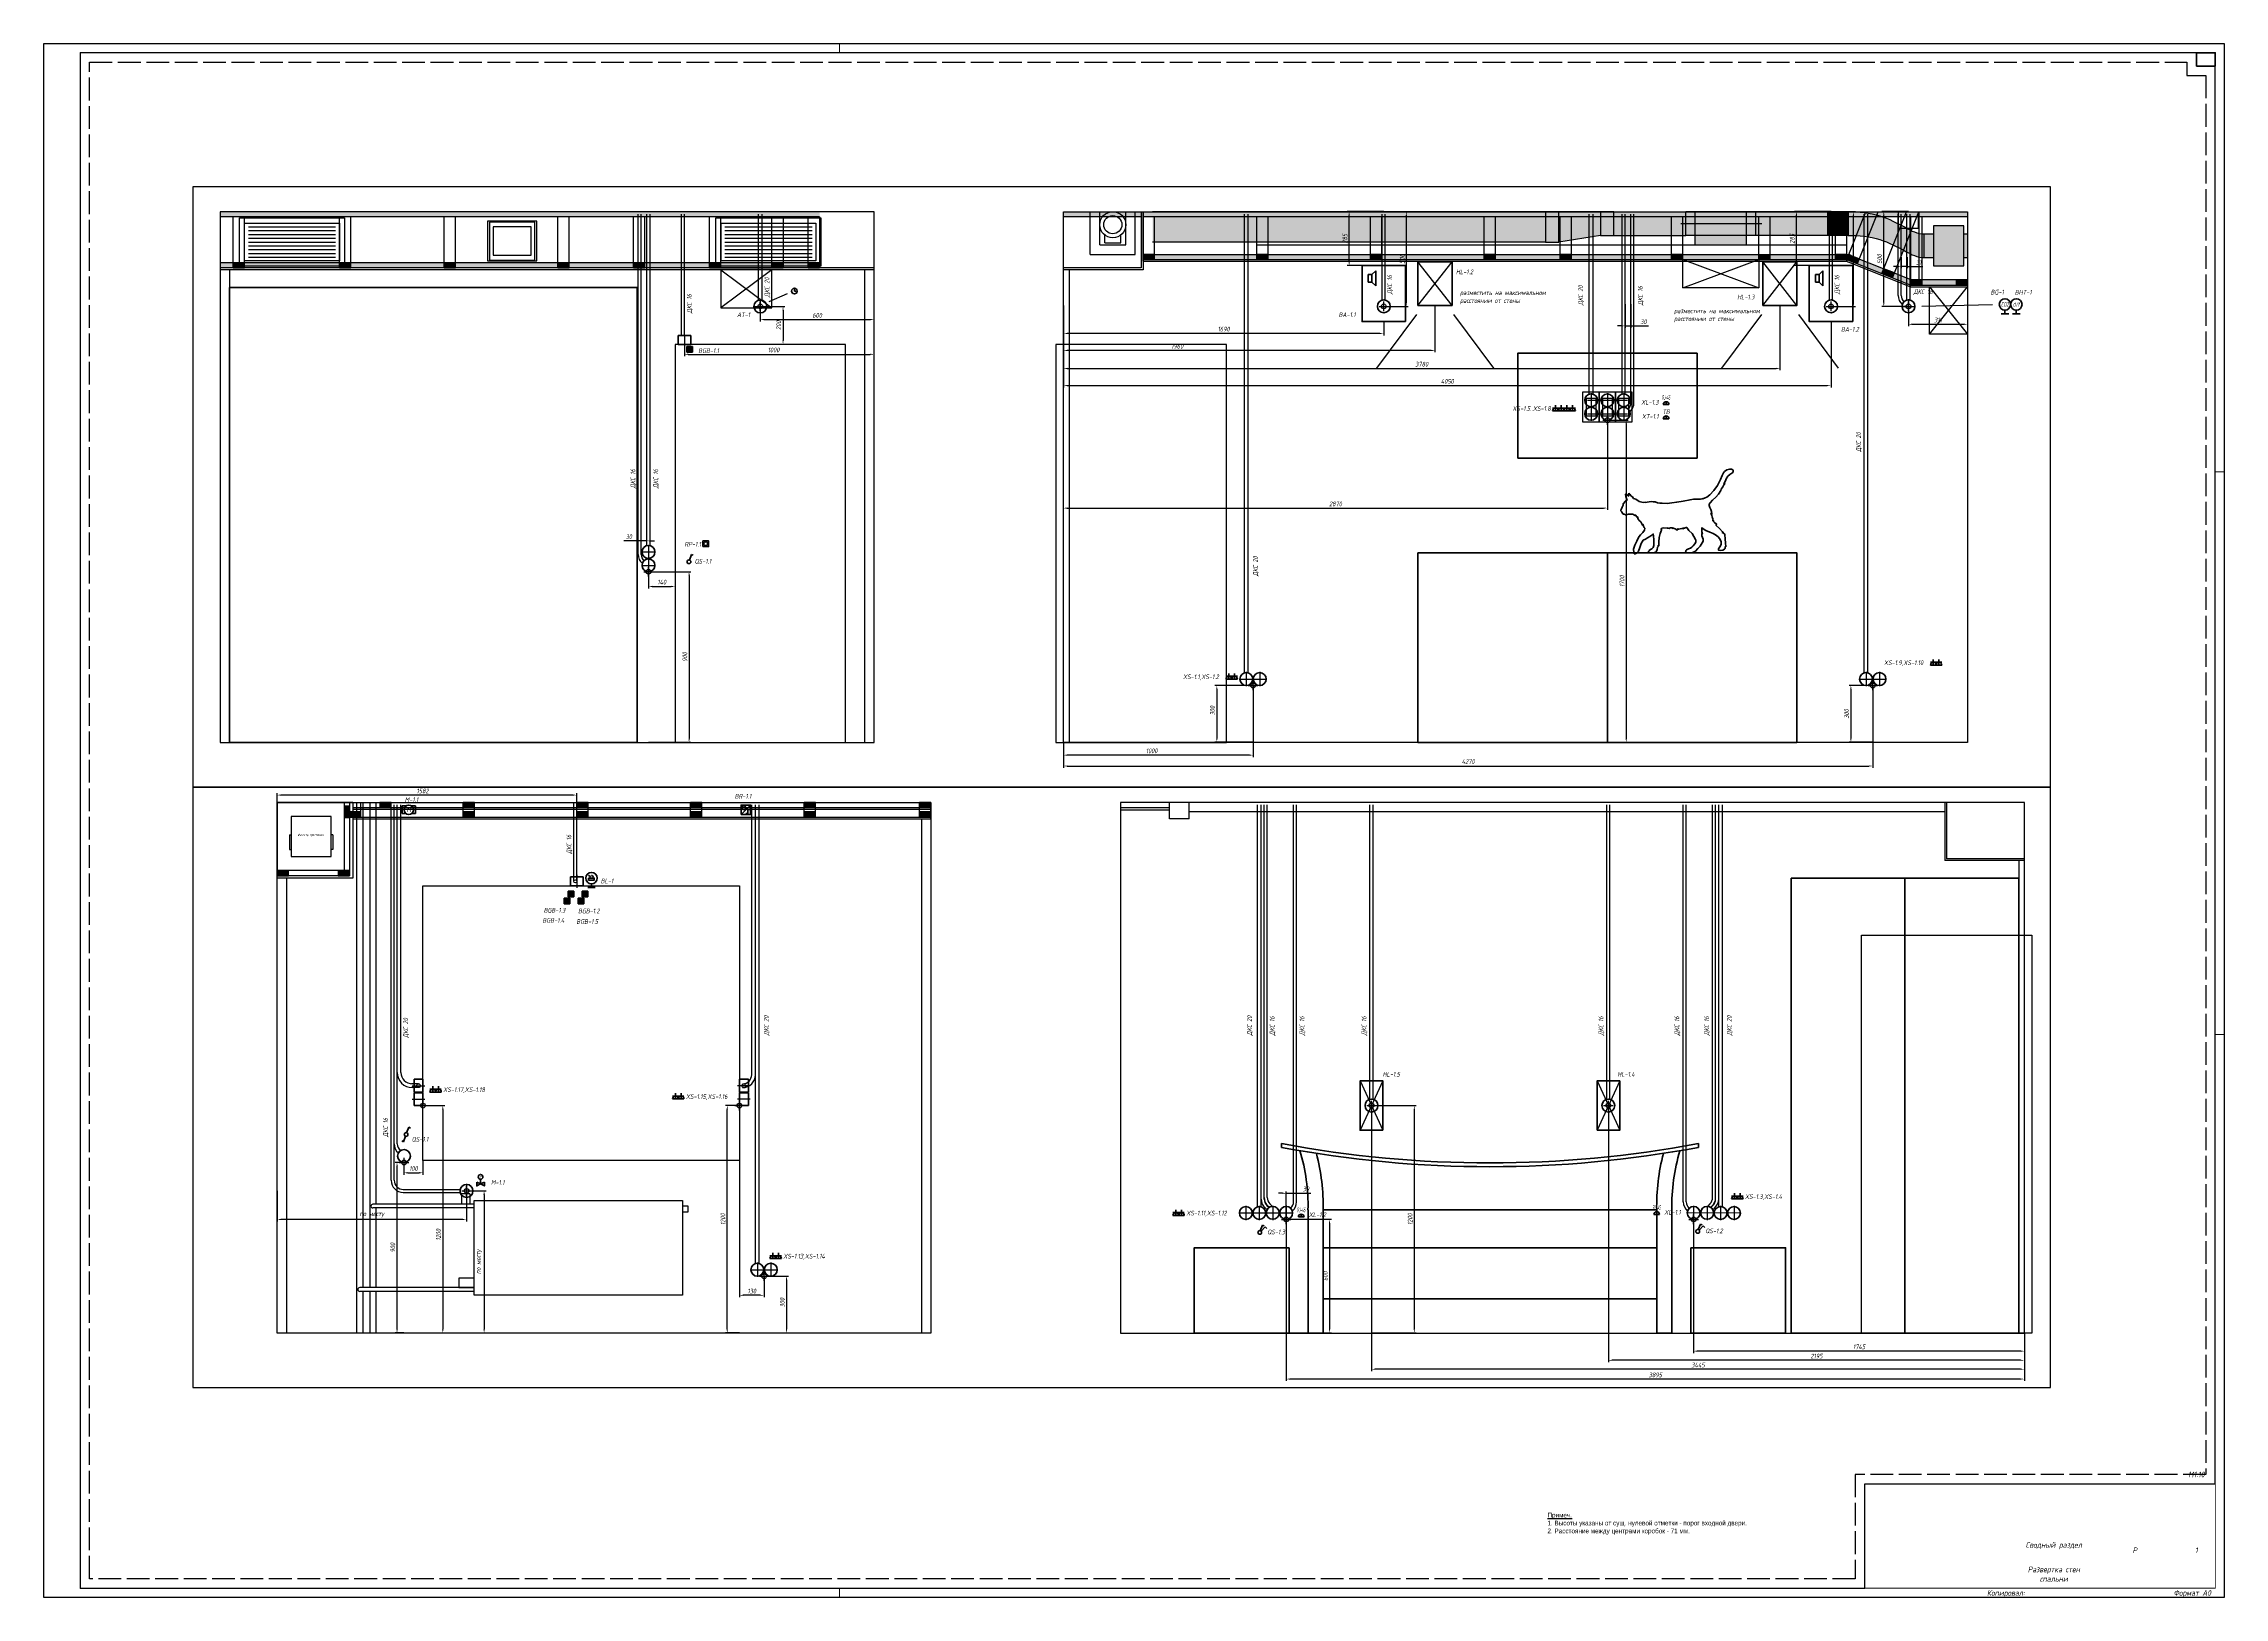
# Paper-space layout 'спальня' of a CAD drawing. Header units: millimetres. Extents: x -40 to 1111, y 419 to 1239.
# The model-space entities are those that its viewports show. They can reach past a viewport. Long polylines and large blocks are cut down to what shows.
import ezdxf
from ezdxf.enums import TextEntityAlignment as Align

# ---------------------------------------------------------------- set-up
doc = ezdxf.new("R2010")
doc.units = ezdxf.units.MM
doc.header["$PDMODE"] = 34
doc.header["$PDSIZE"] = 25
for name, pattern in [('ACAD_ISO02W100', [15, 12, -3]), ('ACAD_ISO10W100', [18.5, 12, -3, 0.5, -3]), ('DASHDOT', [25.4, 12.7, -6.35, 0, -6.35]), ('DASHED', [19.05, 12.7, -6.35])]:
    doc.linetypes.add(name, pattern=pattern)
for name, color, linetype in [('01 Черновое', 7, 'Continuous'), ('02 ОВиК', 7, 'Continuous'), ('02 Розетки', 7, 'Continuous'), ('03 Потолок', 7, 'Continuous'), ('04 Лючки', 7, 'Continuous'), ('04 Мебель', 5, 'Continuous'), ('04 Освещение', 7, 'Continuous'), ('05 Слаботочка', 7, 'Continuous'), ('06 Авт-ка климата', 7, 'Continuous'), ('07 Авт-ка общая', 7, 'Continuous'), ('08 Пож. и техн. сигн.', 7, 'Continuous'), ('10 Перегородки', 7, 'Continuous'), ('11 Привязка размеры', 7, 'Continuous'), ('stamp', 7, 'Continuous')]:
    doc.layers.add(name, color=color, linetype=linetype)
doc.layers.add('100 noprint', color=1, linetype='Continuous', plot=False)
doc.layers.add('noprint', color=2, linetype='Continuous', plot=False)
doc.styles.get("Standard").update_dxf_attribs({"font": 'Ubuntu-R.ttf'})
doc.styles.add('ГОСТ-ISOCPEUR', font='isocpeui.ttf', dxfattribs={"width": 0.8})
doc.dimstyles.new('ISO-25', dxfattribs={"dimtxt": 2.5, "dimasz": 2.5, "dimexe": 1.25, "dimexo": 0.625, "dimtad": 1, "dimtxsty": 'Standard', "dimcen": 2.5, "dimadec": 0, "dimazin": 0, "dimtfac": 1, "dimtmove": 0, "dimatfit": 3, "dimfxl": 1, "dimarcsym": 0})

# ---------------------------------------------------------------- blocks, each defined once
blk = doc.blocks.new('*D1')
at = {"layer": '11 Привязка размеры', "color": 0, "lineweight": -2, "transparency": 16777216}
for p, q in [((-31048, -31038), (-31249, -31038)), ((-31239, -31058), (-31239, -31318)), ((-31048, -31338), (-31249, -31338))]:
    blk.add_line(p, q, dxfattribs=at)
at = {"layer": '11 Привязка размеры', "color": 0, "transparency": 16777216}
for points in [[(-31236, -31058), (-31242, -31058), (-31239, -31038)], [(-31242, -31318), (-31236, -31318), (-31239, -31338)]]:
    blk.add_solid(points, dxfattribs=at)
at = {"layer": 'Defpoints', "color": 0, "transparency": 16777216}
for p in [(-31048, -31038), (-31239, -31338), (-31048, -31338)]:
    blk.add_point(p, dxfattribs=at)
at = {"layer": '11 Привязка размеры', "color": 0, "transparency": 16777216, "insert": (-31262, -31171), "char_height": 25, "attachment_point": 5, "rotation": 90, "style": 'ГОСТ-ISOCPEUR'}
blk.add_mtext('300', dxfattribs=at)
blk = doc.blocks.new('*D2')
at = {"layer": '11 Привязка размеры', "color": 0, "lineweight": -2, "transparency": 16777216}
for p, q in [((-31048, -31038), (-31048, -31416)), ((-32048, -31338), (-32048, -31416)), ((-31068, -31406), (-32028, -31406))]:
    blk.add_line(p, q, dxfattribs=at)
at = {"layer": '11 Привязка размеры', "color": 0, "transparency": 16777216}
for points in [[(-32028, -31402), (-32028, -31409), (-32048, -31406)], [(-31068, -31409), (-31068, -31402), (-31048, -31406)]]:
    blk.add_solid(points, dxfattribs=at)
at = {"layer": 'Defpoints', "color": 0, "transparency": 16777216}
for p in [(-31048, -31038), (-32048, -31338), (-32048, -31406)]:
    blk.add_point(p, dxfattribs=at)
at = {"layer": '11 Привязка размеры', "color": 0, "transparency": 16777216, "insert": (-31583, -31383), "char_height": 25, "attachment_point": 5, "style": 'ГОСТ-ISOCPEUR'}
blk.add_mtext('1000', dxfattribs=at)
blk = doc.blocks.new('GA')
at = {"linetype": 'Continuous', "lineweight": -2}
blk.add_lwpolyline([(12.52, 30.24), (10.92, 28.96), (9.88, 28.62), (8.68, 28.16), (8.82, 28.46), (7.4, 28.08), (5.64, 28.14), (3.86, 28.2), (2.02, 28), (-1.64, 27.42), (-5.08, 27.02), (-7.62, 26.68), (-10.14, 26.46), (-12.74, 26.64), (-13.96, 26.8), (-15.18, 27.02), (-16.54, 27.5), (-17.48, 27.62), (-18.62, 27.72), (-21.68, 27.38), (-21.84, 27.5), (-22.9, 27.42), (-24.9, 27.94), (-26.7, 29.26), (-27.76, 29.74), (-28.28, 30.48), (-29.16, 31.18), (-29.54, 31.8), (-29.84, 32.2), (-30.24, 32.32), (-30.42, 32.06), (-30.34, 31.44), (-30.3, 31), (-31.24, 31.74), (-31.74, 32.16), (-32.02, 32.1), (-31.82, 30.8), (-31.56, 29.78), (-31.24, 29.04), (-32.14, 28.42), (-33.32, 27.04), (-33.44, 26.3), (-34.02, 25.34), (-34.44, 24.44), (-34.7, 23.72), (-34.7, 23.48), (-34.36, 22.98), (-34.24, 22.6), (-33.98, 22.16), (-33.5, 21.68), (-32.9, 21.56), (-32.5, 21.28), (-32.06, 21.2), (-30.8, 21.42), (-29.38, 21.5), (-28.44, 21.36), (-27.9, 21.02), (-27.2, 20.6), (-27.2, 20.94), (-26.12, 19.6), (-26.12, 20), (-25.68, 18.68), (-25.3, 18.04), (-24.48, 17.18), (-23.6, 15.48), (-23.44, 15.9), (-23.16, 14.92), (-22.82, 14.16), (-22.46, 13.9), (-22.6, 12.78), (-23.52, 11.52), (-24.74, 10.4), (-25.6, 9.5), (-26.16, 8.72), (-26.9, 7.14), (-28.04, 5.08), (-28.74, 2.96), (-28.74, 1.3), (-28.48, 0.56), (-28.06, 0.5), (-27.34, 0.72), (-26.8, 1.34), (-26.18, 1.76), (-25.44, 3.76), (-24.66, 5.76), (-23.5, 7.44), (-22.3, 8.08), (-21.2, 8.72), (-20, 9.38), (-18.78, 10.08), (-18.08, 10.64), (-18, 9.66), (-17.84, 7.48), (-17.86, 5.68), (-17.92, 4.48), (-18.36, 3.48), (-19.16, 2.82), (-20.1, 2.26), (-20.62, 1.86), (-20.92, 1.52), (-21, 1.08), (-20.68, 0.78), (-18.64, 0.64), (-17.28, 0.92), (-16.78, 1.26), (-16.28, 2.12), (-16.1, 3.5), (-15.74, 3.88), (-15.66, 4.52), (-15.4, 4.24), (-15.34, 6.44), (-14.96, 8.58), (-14.36, 10.72), (-13.72, 12.54), (-13.8, 12.92), (-13.36, 13.48), (-12.5, 13.6), (-10.7, 13.32), (-10.84, 13.54), (-10.32, 13.44), (-9.52, 13.18), (-9.68, 13.42), (-9.12, 13.44), (-8.64, 13.44), (-8.16, 13.42), (-7.72, 13.14), (-7.84, 13.42), (-6.34, 12.84), (-5.32, 12.18), (-5.28, 12.64), (-5.08, 12.92), (-4.42, 12.74), (-3.72, 12.82), (-3.04, 12.94), (-1.98, 12.8), (-2.32, 13.26), (-1.54, 13.06), (-1.12, 13.32), (-0.66, 13.44), (-0.26, 13.32), (0.8, 11.8), (2.38, 10.14), (4.16, 6.98), (4.3, 6.48), (4.26, 5.54), (3.64, 4.62), (2.72, 3.68), (1.96, 2.86), (1.32, 2.4), (0.2, 2.2), (-0.78, 1.66), (-1.2, 1.26), (-1.28, 0.82), (-1.44, 0.28), (0, 0), (1.46, -0.04), (2.78, 0.2), (3.84, 0.78), (5.1, 2.04), (6.36, 3.32), (8.08, 5.88), (8.22, 6.5), (8.16, 7.02), (7.84, 7.86), (7.54, 8.78), (7.5, 9.7), (7.54, 9.84), (7.96, 9.94), (7.66, 10.28), (7.54, 10.9), (7.58, 11.68), (7.66, 12.98), (8.8, 12.08), (9.8, 11.42), (11.72, 10.56), (13.6, 9.7), (15.28, 8.64), (16.24, 7.7), (17.14, 6.46), (17.54, 5.22), (17.5, 3.9), (17.02, 2.7), (16.24, 1.98), (15.98, 1.4), (16.08, 0.82), (16.98, 0.66), (18.4, 0.82), (19.22, 1.26), (19.54, 1.6), (19.7, 2.66), (19.9, 2.5), (19.78, 4.58), (19.78, 6.6), (19.64, 8.96), (19.44, 9.38), (18.34, 10.1), (18.9, 10.22), (18.52, 10.44), (16.92, 12.18), (15.3, 13.9), (15.2, 14.42), (15.56, 14.4), (14.18, 15.76), (13.48, 16.64), (14.04, 16.6), (13.46, 17.32), (13.68, 17.64), (13.26, 18.36), (13.22, 19.36), (12.74, 20.38), (13.26, 20.06), (13.06, 21.42), (12.7, 22.44), (12.22, 23.46), (12, 24.54), (12.02, 25.28), (12.52, 26.04), (13.86, 27.28), (15.56, 28.78), (17.06, 30.42), (18.28, 32.22), (18.62, 32.98), (19.08, 33.72), (19.5, 34.26), (20.06, 35.16), (20.28, 35.44), (20.6, 35.94), (20.12, 35.7), (21.02, 37.3), (21.46, 38.4), (22.34, 39.64), (23.48, 40.62), (25, 41.56), (25.24, 42.02), (25.3, 42.6), (25, 43), (24.46, 43.24), (23.28, 43.28), (21.88, 42.98), (20.7, 42.26), (20.1, 41.52), (19.42, 40.2), (18.46, 38.02), (16.76, 35.06), (14.7, 32.4), (12.52, 30.24)], dxfattribs=at)
blk = doc.blocks.new('*D4')
at = {"layer": '11 Привязка размеры', "color": 0, "lineweight": -2, "transparency": 16777216}
for p, q in [((-29178, -29638), (-29178, -30112)), ((-32048, -31338), (-32048, -30092)), ((-32028, -30102), (-29198, -30102))]:
    blk.add_line(p, q, dxfattribs=at)
at = {"layer": '11 Привязка размеры', "color": 0, "transparency": 16777216}
for points in [[(-32028, -30099), (-32028, -30106), (-32048, -30102)], [(-29198, -30106), (-29198, -30099), (-29178, -30102)]]:
    blk.add_solid(points, dxfattribs=at)
at = {"layer": 'Defpoints', "color": 0, "transparency": 16777216}
for p in [(-29178, -29638), (-29178, -30102), (-32048, -31338)]:
    blk.add_point(p, dxfattribs=at)
at = {"layer": '11 Привязка размеры', "color": 0, "transparency": 16777216, "insert": (-30613, -30080), "char_height": 25, "attachment_point": 5, "style": 'ГОСТ-ISOCPEUR'}
blk.add_mtext('2870', dxfattribs=at)
blk = doc.blocks.new('*D5')
at = {"layer": '11 Привязка размеры', "color": 0, "lineweight": -2, "transparency": 16777216}
for p, q in [((-29178, -29638), (-29069, -29638)), ((-29079, -29658), (-29079, -31318)), ((-29178, -31338), (-29069, -31338))]:
    blk.add_line(p, q, dxfattribs=at)
at = {"layer": '11 Привязка размеры', "color": 0, "transparency": 16777216}
for points in [[(-29075, -29658), (-29082, -29658), (-29079, -29638)], [(-29082, -31318), (-29075, -31318), (-29079, -31338)]]:
    blk.add_solid(points, dxfattribs=at)
at = {"layer": 'Defpoints', "color": 0, "transparency": 16777216}
for p in [(-29178, -29638), (-29178, -31338), (-29079, -31338)]:
    blk.add_point(p, dxfattribs=at)
at = {"layer": '11 Привязка размеры', "color": 0, "transparency": 16777216, "insert": (-29101, -30488), "char_height": 25, "attachment_point": 5, "rotation": 90, "style": 'ГОСТ-ISOCPEUR'}
blk.add_mtext('1700', dxfattribs=at)
blk = doc.blocks.new('*D6')
at = {"layer": '11 Привязка размеры', "color": 0, "lineweight": -2, "transparency": 16777216}
for p, q in [((-27778, -31038), (-27778, -31473)), ((-32048, -31338), (-32048, -31473)), ((-32028, -31463), (-27798, -31463))]:
    blk.add_line(p, q, dxfattribs=at)
at = {"layer": '11 Привязка размеры', "color": 0, "transparency": 16777216}
for points in [[(-32028, -31460), (-32028, -31466), (-32048, -31463)], [(-27798, -31466), (-27798, -31460), (-27778, -31463)]]:
    blk.add_solid(points, dxfattribs=at)
at = {"layer": 'Defpoints', "color": 0, "transparency": 16777216}
for p in [(-27778, -31038), (-32048, -31338), (-27778, -31463)]:
    blk.add_point(p, dxfattribs=at)
at = {"layer": '11 Привязка размеры', "color": 0, "transparency": 16777216, "insert": (-29913, -31440), "char_height": 25, "attachment_point": 5, "style": 'ГОСТ-ISOCPEUR'}
blk.add_mtext('4270', dxfattribs=at)
blk = doc.blocks.new('*D7')
at = {"layer": '11 Привязка размеры', "color": 0, "lineweight": -2, "transparency": 16777216}
for p, q in [((-27778, -31038), (-27903, -31038)), ((-27893, -31058), (-27893, -31318)), ((-27778, -31338), (-27903, -31338))]:
    blk.add_line(p, q, dxfattribs=at)
at = {"layer": '11 Привязка размеры', "color": 0, "transparency": 16777216}
for points in [[(-27890, -31058), (-27897, -31058), (-27893, -31038)], [(-27897, -31318), (-27890, -31318), (-27893, -31338)]]:
    blk.add_solid(points, dxfattribs=at)
at = {"layer": 'Defpoints', "color": 0, "transparency": 16777216}
for p in [(-27778, -31038), (-27893, -31338), (-27778, -31338)]:
    blk.add_point(p, dxfattribs=at)
at = {"layer": '11 Привязка размеры', "color": 0, "transparency": 16777216, "insert": (-27916, -31188), "char_height": 25, "attachment_point": 5, "rotation": 90, "style": 'ГОСТ-ISOCPEUR'}
blk.add_mtext('300', dxfattribs=at)
blk = doc.blocks.new('громкоговоритель')
at = {"color": 0, "lineweight": -2}
for p, q in [((0, -2), (0, 2)), ((0, 2), (2, 2)), ((2, 2), (4, 4)), ((2, 2), (2, -2)), ((4, 4), (4, -4)), ((2, -2), (0, -2)), ((2, -2), (4, -4))]:
    blk.add_line(p, q, dxfattribs=at)
blk = doc.blocks.new('*D9')
at = {"layer": '11 Привязка размеры', "color": 0, "lineweight": -2, "transparency": 16777216}
for p, q in [((-32048, -29118), (-32048, -29191)), ((-30378, -29181), (-32028, -29181)), ((-30358, -29118), (-30358, -29191))]:
    blk.add_line(p, q, dxfattribs=at)
at = {"layer": '11 Привязка размеры', "color": 0, "transparency": 16777216}
for points in [[(-32028, -29178), (-32028, -29184), (-32048, -29181)], [(-30378, -29184), (-30378, -29178), (-30358, -29181)]]:
    blk.add_solid(points, dxfattribs=at)
at = {"layer": 'Defpoints', "color": 0, "transparency": 16777216}
for p in [(-32048, -29118), (-32048, -29181), (-30358, -29118)]:
    blk.add_point(p, dxfattribs=at)
at = {"layer": '11 Привязка размеры', "color": 0, "transparency": 16777216, "insert": (-31203, -29158), "char_height": 25, "attachment_point": 5, "style": 'ГОСТ-ISOCPEUR'}
blk.add_mtext('1690', dxfattribs=at)
blk = doc.blocks.new('*D10')
at = {"layer": '11 Привязка размеры', "color": 0, "lineweight": -2, "transparency": 16777216}
for p, q in [((-32048, -29119), (-32048, -29466)), ((-27998, -29118), (-27998, -29466)), ((-32028, -29456), (-28018, -29456))]:
    blk.add_line(p, q, dxfattribs=at)
at = {"layer": '11 Привязка размеры', "color": 0, "transparency": 16777216}
for points in [[(-32028, -29453), (-32028, -29459), (-32048, -29456)], [(-28018, -29459), (-28018, -29453), (-27998, -29456)]]:
    blk.add_solid(points, dxfattribs=at)
at = {"layer": 'Defpoints', "color": 0, "transparency": 16777216}
for p in [(-32048, -29119), (-27998, -29118), (-27998, -29456)]:
    blk.add_point(p, dxfattribs=at)
at = {"layer": '11 Привязка размеры', "color": 0, "transparency": 16777216, "insert": (-30023, -29434), "char_height": 25, "attachment_point": 5, "style": 'ГОСТ-ISOCPEUR'}
blk.add_mtext('4050', dxfattribs=at)
blk = doc.blocks.new('*D11')
at = {"layer": '11 Привязка размеры', "color": 0, "lineweight": -2, "transparency": 16777216}
for p, q in [((-32048, -29033), (-32048, -29280)), ((-30088, -29033), (-30088, -29280)), ((-30108, -29270), (-32028, -29270))]:
    blk.add_line(p, q, dxfattribs=at)
at = {"layer": '11 Привязка размеры', "color": 0, "transparency": 16777216}
for points in [[(-32028, -29267), (-32028, -29274), (-32048, -29270)], [(-30108, -29274), (-30108, -29267), (-30088, -29270)]]:
    blk.add_solid(points, dxfattribs=at)
at = {"layer": 'Defpoints', "color": 0, "transparency": 16777216}
for p in [(-32048, -29033), (-30088, -29033), (-32048, -29270)]:
    blk.add_point(p, dxfattribs=at)
at = {"layer": '11 Привязка размеры', "color": 0, "transparency": 16777216, "insert": (-31448, -29248), "char_height": 25, "attachment_point": 5, "style": 'ГОСТ-ISOCPEUR'}
blk.add_mtext('1960', dxfattribs=at)
blk = doc.blocks.new('*D12')
at = {"layer": '11 Привязка размеры', "color": 0, "lineweight": -2, "transparency": 16777216}
for p, q in [((-32048, -29034), (-32048, -29375)), ((-28268, -29033), (-28268, -29375)), ((-32028, -29365), (-28288, -29365))]:
    blk.add_line(p, q, dxfattribs=at)
at = {"layer": '11 Привязка размеры', "color": 0, "transparency": 16777216}
for points in [[(-32028, -29362), (-32028, -29369), (-32048, -29365)], [(-28288, -29369), (-28288, -29362), (-28268, -29365)]]:
    blk.add_solid(points, dxfattribs=at)
at = {"layer": 'Defpoints', "color": 0, "transparency": 16777216}
for p in [(-32048, -29034), (-28268, -29033), (-28268, -29365)]:
    blk.add_point(p, dxfattribs=at)
at = {"layer": '11 Привязка размеры', "color": 0, "transparency": 16777216, "insert": (-30158, -29343), "char_height": 25, "attachment_point": 5, "style": 'ГОСТ-ISOCPEUR'}
blk.add_mtext('3780', dxfattribs=at)
blk = doc.blocks.new('датчик температуры и влажности')
at = {"color": 0, "lineweight": -2}
for p, q in [((-2, 0), (2, 0)), ((0, 2), (0, 0))]:
    blk.add_line(p, q, dxfattribs=at)
blk.add_circle((0, 5), 3, dxfattribs=at)
at = {"color": 0, "lineweight": -2, "style": 'ГОСТ-ISOCPEUR', "width": 0.6}
blk.add_text('d/t', height=2.5, rotation=360, dxfattribs=at).set_placement((0, 5), align=Align.MIDDLE_CENTER)
blk = doc.blocks.new('датчик CO2')
at = {"color": 0, "lineweight": -2}
for p, q in [((-2, 0), (2, 0)), ((0, 2), (0, 0))]:
    blk.add_line(p, q, dxfattribs=at)
blk.add_circle((0, 5), 3, dxfattribs=at)
at = {"color": 0, "lineweight": -2, "style": 'ГОСТ-ISOCPEUR', "width": 0.6}
blk.add_text('CO2', height=2.5, rotation=360, dxfattribs=at).set_placement((0, 5), align=Align.MIDDLE_CENTER)
blk = doc.blocks.new('*D16')
at = {"layer": '11 Привязка размеры', "color": 0, "lineweight": -2, "transparency": 16777216}
for p, q in [((-27998, -28538), (-28191, -28538)), ((-28181, -28803), (-28181, -28558)), ((-27998, -28823), (-28191, -28823))]:
    blk.add_line(p, q, dxfattribs=at)
at = {"layer": '11 Привязка размеры', "color": 0, "transparency": 16777216}
for points in [[(-28177, -28558), (-28184, -28558), (-28181, -28538)], [(-28184, -28803), (-28177, -28803), (-28181, -28823)]]:
    blk.add_solid(points, dxfattribs=at)
at = {"layer": 'Defpoints', "color": 0, "transparency": 16777216}
for p in [(-28181, -28538), (-27998, -28538), (-27998, -28823)]:
    blk.add_point(p, dxfattribs=at)
at = {"layer": '11 Привязка размеры', "color": 0, "transparency": 16777216, "insert": (-28203, -28681), "char_height": 25, "attachment_point": 5, "rotation": 90, "style": 'ГОСТ-ISOCPEUR'}
blk.add_mtext('285', dxfattribs=at)
blk = doc.blocks.new('*D17')
at = {"layer": '11 Привязка размеры', "color": 0, "lineweight": -2, "transparency": 16777216}
for p, q in [((-30358, -28538), (-30551, -28538)), ((-30541, -28803), (-30541, -28558)), ((-30358, -28823), (-30551, -28823))]:
    blk.add_line(p, q, dxfattribs=at)
at = {"layer": '11 Привязка размеры', "color": 0, "transparency": 16777216}
for points in [[(-30537, -28558), (-30544, -28558), (-30541, -28538)], [(-30544, -28803), (-30537, -28803), (-30541, -28823)]]:
    blk.add_solid(points, dxfattribs=at)
at = {"layer": 'Defpoints', "color": 0, "transparency": 16777216}
for p in [(-30541, -28538), (-30358, -28538), (-30358, -28823)]:
    blk.add_point(p, dxfattribs=at)
at = {"layer": '11 Привязка размеры', "color": 0, "transparency": 16777216, "insert": (-30563, -28681), "char_height": 25, "attachment_point": 5, "rotation": 90, "style": 'ГОСТ-ISOCPEUR'}
blk.add_mtext('285', dxfattribs=at)
blk = doc.blocks.new('*D18')
at = {"layer": '11 Привязка размеры', "color": 0, "lineweight": -2, "transparency": 16777216}
for p, q in [((-27589, -28538), (-27730, -28538)), ((-27720, -29018), (-27720, -28558)), ((-27589, -29038), (-27730, -29038))]:
    blk.add_line(p, q, dxfattribs=at)
at = {"layer": '11 Привязка размеры', "color": 0, "transparency": 16777216}
for points in [[(-27716, -28558), (-27723, -28558), (-27720, -28538)], [(-27723, -29018), (-27716, -29018), (-27720, -29038)]]:
    blk.add_solid(points, dxfattribs=at)
at = {"layer": 'Defpoints', "color": 0, "transparency": 16777216}
for p in [(-27720, -28538), (-27589, -28538), (-27589, -29038)]:
    blk.add_point(p, dxfattribs=at)
at = {"layer": '11 Привязка размеры', "color": 0, "transparency": 16777216, "insert": (-27742, -28788), "char_height": 25, "attachment_point": 5, "rotation": 90, "style": 'ГОСТ-ISOCPEUR'}
blk.add_mtext('500', dxfattribs=at)
blk = doc.blocks.new('*D19')
at = {"layer": '11 Привязка размеры', "color": 0, "lineweight": -2, "transparency": 16777216}
for p, q in [((-27589, -29038), (-27589, -29142)), ((-27278, -29038), (-27278, -29142)), ((-27569, -29132), (-27298, -29132))]:
    blk.add_line(p, q, dxfattribs=at)
at = {"layer": '11 Привязка размеры', "color": 0, "transparency": 16777216}
for points in [[(-27569, -29129), (-27569, -29136), (-27589, -29132)], [(-27298, -29136), (-27298, -29129), (-27278, -29132)]]:
    blk.add_solid(points, dxfattribs=at)
at = {"layer": 'Defpoints', "color": 0, "transparency": 16777216}
for p in [(-27589, -29038), (-27278, -29038), (-27278, -29132)]:
    blk.add_point(p, dxfattribs=at)
at = {"layer": '11 Привязка размеры', "color": 0, "transparency": 16777216, "insert": (-27434, -29110), "char_height": 25, "attachment_point": 5, "style": 'ГОСТ-ISOCPEUR'}
blk.add_mtext('311', dxfattribs=at)
blk = doc.blocks.new('*D20')
at = {"layer": '11 Привязка размеры', "color": 0, "lineweight": -2, "transparency": 16777216}
for p, q in [((-27998, -28538), (-27869, -28538)), ((-27879, -29018), (-27879, -28558)), ((-27998, -29038), (-27869, -29038))]:
    blk.add_line(p, q, dxfattribs=at)
at = {"layer": '11 Привязка размеры', "color": 0, "transparency": 16777216}
for points in [[(-27876, -28558), (-27882, -28558), (-27879, -28538)], [(-27882, -29018), (-27876, -29018), (-27879, -29038)]]:
    blk.add_solid(points, dxfattribs=at)
at = {"layer": 'Defpoints', "color": 0, "transparency": 16777216}
for p in [(-27998, -28538), (-27879, -28538), (-27998, -29038)]:
    blk.add_point(p, dxfattribs=at)
at = {"layer": '11 Привязка размеры', "color": 0, "transparency": 16777216, "insert": (-27901, -28788), "char_height": 25, "attachment_point": 5, "rotation": 90, "style": 'ГОСТ-ISOCPEUR'}
blk.add_mtext('500', dxfattribs=at)
blk = doc.blocks.new('*D21')
at = {"layer": '11 Привязка размеры', "color": 0, "lineweight": -2, "transparency": 16777216}
for p, q in [((-30358, -28538), (-30229, -28538)), ((-30239, -29018), (-30239, -28558)), ((-30358, -29038), (-30229, -29038))]:
    blk.add_line(p, q, dxfattribs=at)
at = {"layer": '11 Привязка размеры', "color": 0, "transparency": 16777216}
for points in [[(-30236, -28558), (-30242, -28558), (-30239, -28538)], [(-30242, -29018), (-30236, -29018), (-30239, -29038)]]:
    blk.add_solid(points, dxfattribs=at)
at = {"layer": 'Defpoints', "color": 0, "transparency": 16777216}
for p in [(-30358, -28538), (-30239, -28538), (-30358, -29038)]:
    blk.add_point(p, dxfattribs=at)
at = {"layer": '11 Привязка размеры', "color": 0, "transparency": 16777216, "insert": (-30261, -28788), "char_height": 25, "attachment_point": 5, "rotation": 90, "style": 'ГОСТ-ISOCPEUR'}
blk.add_mtext('500', dxfattribs=at)
blk = doc.blocks.new('вентиль с электроприводом')
at = {"color": 0, "linetype": 'DASHED', "lineweight": -2}
blk.add_line((0, 2.5), (0, 0), dxfattribs=at)
at = {"color": 0, "lineweight": -2}
for points in [[(-2, 1), (-2, -1), (0, 0), (-2, 1)], [(2, 1), (2, -1), (0, 0), (2, 1)]]:
    blk.add_lwpolyline(points, dxfattribs=at)
blk.add_circle((0, 3.75), 1.25, dxfattribs=at)
at = {"color": 0, "lineweight": -2, "style": 'ГОСТ-ISOCPEUR', "width": 0.8}
blk.add_text('M', height=1, rotation=360, dxfattribs=at).set_placement((0, 3.75), align=Align.MIDDLE_CENTER)
blk = doc.blocks.new('геркон')
at = {"lineweight": -2}
for points in [[(3, 2), (3, 3), (0, 3), (0, 2)], [(3, 0), (3, 1), (0, 1), (0, 0)]]:
    blk.add_hatch(color=0, dxfattribs=at).paths.add_polyline_path(points)
at = {"color": 0, "lineweight": -2}
for p, q in [((0, 0), (0, 3)), ((0, 3), (3, 3)), ((0, 2), (3, 2)), ((0, 1), (3, 1)), ((3, 0), (0, 0)), ((3, 3), (3, 0))]:
    blk.add_line(p, q, dxfattribs=at)
blk = doc.blocks.new('фотоэлемент')
at = {"color": 0, "lineweight": -2}
for p, q in [((-2, 0), (2, 0)), ((-1.5, 6.5), (-0.5, 5.6)), ((-0.5, 5.6), (-1, 5.7)), ((-0.5, 5.6), (-0.7, 6.1)), ((0, 6.5), (1, 5.6)), ((0, 2), (0, 0)), ((1, 5.6), (0.5, 5.7)), ((1, 5.6), (0.8, 6.1))]:
    blk.add_line(p, q, dxfattribs=at)
blk.add_lwpolyline([(-1.5, 5), (1.5, 5), (1.5, 4), (-1.5, 4)], close=True, dxfattribs=at)
blk.add_circle((0, 5), 3, dxfattribs=at)
blk = doc.blocks.new('*D26')
at = {"layer": '11 Привязка размеры', "color": 0, "lineweight": -2, "transparency": 16777216}
for p, q in [((-23708, -31038), (-23579, -31038)), ((-23589, -31058), (-23589, -31318)), ((-23708, -31338), (-23579, -31338))]:
    blk.add_line(p, q, dxfattribs=at)
at = {"layer": '11 Привязка размеры', "color": 0, "transparency": 16777216}
for points in [[(-23586, -31058), (-23593, -31058), (-23589, -31038)], [(-23593, -31318), (-23586, -31318), (-23589, -31338)]]:
    blk.add_solid(points, dxfattribs=at)
at = {"layer": 'Defpoints', "color": 0, "transparency": 16777216}
for p in [(-23708, -31038), (-23708, -31338), (-23589, -31338)]:
    blk.add_point(p, dxfattribs=at)
at = {"layer": '11 Привязка размеры', "color": 0, "transparency": 16777216, "insert": (-23612, -31178), "char_height": 25, "attachment_point": 5, "rotation": 90, "style": 'ГОСТ-ISOCPEUR'}
blk.add_mtext('300', dxfattribs=at)
blk = doc.blocks.new('*D27')
at = {"layer": '11 Привязка размеры', "color": 0, "lineweight": -2, "transparency": 16777216}
for p, q in [((-23838, -30428), (-23838, -31149)), ((-23708, -31038), (-23708, -31149)), ((-23728, -31139), (-23818, -31139))]:
    blk.add_line(p, q, dxfattribs=at)
at = {"layer": '11 Привязка размеры', "color": 0, "transparency": 16777216}
for points in [[(-23818, -31136), (-23818, -31142), (-23838, -31139)], [(-23728, -31142), (-23728, -31136), (-23708, -31139)]]:
    blk.add_solid(points, dxfattribs=at)
at = {"layer": 'Defpoints', "color": 0, "transparency": 16777216}
for p in [(-23838, -30428), (-23708, -31038), (-23838, -31139)]:
    blk.add_point(p, dxfattribs=at)
at = {"layer": '11 Привязка размеры', "color": 0, "transparency": 16777216, "insert": (-23773, -31117), "char_height": 25, "attachment_point": 5, "style": 'ГОСТ-ISOCPEUR'}
blk.add_mtext('130', dxfattribs=at)
blk = doc.blocks.new('*D28')
at = {"layer": '11 Привязка размеры', "color": 0, "lineweight": -2, "transparency": 16777216}
for p, q in [((-23838, -30138), (-23912, -30138)), ((-23902, -31318), (-23902, -30158)), ((-23838, -31338), (-23912, -31338))]:
    blk.add_line(p, q, dxfattribs=at)
at = {"layer": '11 Привязка размеры', "color": 0, "transparency": 16777216}
for points in [[(-23899, -30158), (-23906, -30158), (-23902, -30138)], [(-23906, -31318), (-23899, -31318), (-23902, -31338)]]:
    blk.add_solid(points, dxfattribs=at)
at = {"layer": 'Defpoints', "color": 0, "transparency": 16777216}
for p in [(-23902, -30138), (-23838, -30138), (-23838, -31338)]:
    blk.add_point(p, dxfattribs=at)
at = {"layer": '11 Привязка размеры', "color": 0, "transparency": 16777216, "insert": (-23925, -30738), "char_height": 25, "attachment_point": 5, "rotation": 90, "style": 'ГОСТ-ISOCPEUR'}
blk.add_mtext('1200', dxfattribs=at)
blk = doc.blocks.new('*D29')
at = {"layer": '11 Привязка размеры', "color": 0, "lineweight": -2, "transparency": 16777216}
for p, q in [((-25508, -30138), (-25393, -30138)), ((-25403, -30158), (-25403, -31318)), ((-25508, -31338), (-25393, -31338))]:
    blk.add_line(p, q, dxfattribs=at)
at = {"layer": '11 Привязка размеры', "color": 0, "transparency": 16777216}
for points in [[(-25400, -30158), (-25407, -30158), (-25403, -30138)], [(-25407, -31318), (-25400, -31318), (-25403, -31338)]]:
    blk.add_solid(points, dxfattribs=at)
at = {"layer": 'Defpoints', "color": 0, "transparency": 16777216}
for p in [(-25508, -30138), (-25508, -31338), (-25403, -31338)]:
    blk.add_point(p, dxfattribs=at)
at = {"layer": '11 Привязка размеры', "color": 0, "transparency": 16777216, "insert": (-25426, -30820), "char_height": 25, "attachment_point": 5, "rotation": 90, "style": 'ГОСТ-ISOCPEUR'}
blk.add_mtext('1200', dxfattribs=at)
blk = doc.blocks.new('*D30')
at = {"layer": '11 Привязка размеры', "color": 0, "lineweight": -2, "transparency": 16777216}
for p, q in [((-26278, -30588), (-26278, -30749)), ((-25278, -30588), (-25278, -30749)), ((-25298, -30739), (-26258, -30739))]:
    blk.add_line(p, q, dxfattribs=at)
at = {"layer": '11 Привязка размеры', "color": 0, "transparency": 16777216}
for points in [[(-26258, -30736), (-26258, -30742), (-26278, -30739)], [(-25298, -30742), (-25298, -30736), (-25278, -30739)]]:
    blk.add_solid(points, dxfattribs=at)
at = {"layer": 'Defpoints', "color": 0, "transparency": 16777216}
for p in [(-26278, -30588), (-25278, -30588), (-26278, -30739)]:
    blk.add_point(p, dxfattribs=at)
at = {"layer": '11 Привязка размеры', "color": 0, "transparency": 16777216, "insert": (-25778, -30712), "char_height": 25, "attachment_point": 5, "style": 'ГОСТ-ISOCPEUR'}
blk.add_mtext('по месту', dxfattribs=at)
blk = doc.blocks.new('*D31')
at = {"layer": '11 Привязка размеры', "color": 0, "lineweight": -2, "transparency": 16777216}
for p, q in [((-25278, -30588), (-25175, -30588)), ((-25185, -30608), (-25185, -31318)), ((-25278, -31338), (-25175, -31338))]:
    blk.add_line(p, q, dxfattribs=at)
at = {"layer": '11 Привязка размеры', "color": 0, "transparency": 16777216}
for points in [[(-25182, -30608), (-25189, -30608), (-25185, -30588)], [(-25189, -31318), (-25182, -31318), (-25185, -31338)]]:
    blk.add_solid(points, dxfattribs=at)
at = {"layer": 'Defpoints', "color": 0, "transparency": 16777216}
for p in [(-25278, -30588), (-25278, -31338), (-25185, -31338)]:
    blk.add_point(p, dxfattribs=at)
at = {"layer": '11 Привязка размеры', "color": 0, "transparency": 16777216, "insert": (-25212, -30963), "char_height": 25, "attachment_point": 5, "rotation": 90, "style": 'ГОСТ-ISOCPEUR'}
blk.add_mtext('по месту', dxfattribs=at)
blk = doc.blocks.new('*D32')
at = {"layer": '11 Привязка размеры', "color": 0, "lineweight": -2, "transparency": 16777216}
for p, q in [((-25608, -30438), (-25608, -30503)), ((-25588, -30493), (-25528, -30493)), ((-25508, -30428), (-25508, -30503))]:
    blk.add_line(p, q, dxfattribs=at)
at = {"layer": '11 Привязка размеры', "color": 0, "transparency": 16777216}
for points in [[(-25588, -30489), (-25588, -30496), (-25608, -30493)], [(-25528, -30496), (-25528, -30489), (-25508, -30493)]]:
    blk.add_solid(points, dxfattribs=at)
at = {"layer": 'Defpoints', "color": 0, "transparency": 16777216}
for p in [(-25608, -30438), (-25508, -30428), (-25508, -30493)]:
    blk.add_point(p, dxfattribs=at)
at = {"layer": '11 Привязка размеры', "color": 0, "transparency": 16777216, "insert": (-25558, -30470), "char_height": 25, "attachment_point": 5, "style": 'ГОСТ-ISOCPEUR'}
blk.add_mtext('100', dxfattribs=at)
blk = doc.blocks.new('*D33')
at = {"layer": '11 Привязка размеры', "color": 0, "lineweight": -2, "transparency": 16777216}
for p, q in [((-25608, -30438), (-25655, -30438)), ((-25645, -30458), (-25645, -31318)), ((-25608, -31338), (-25655, -31338))]:
    blk.add_line(p, q, dxfattribs=at)
at = {"layer": '11 Привязка размеры', "color": 0, "transparency": 16777216}
for points in [[(-25641, -30458), (-25648, -30458), (-25645, -30438)], [(-25648, -31318), (-25641, -31318), (-25645, -31338)]]:
    blk.add_solid(points, dxfattribs=at)
at = {"layer": 'Defpoints', "color": 0, "transparency": 16777216}
for p in [(-25608, -30438), (-25645, -31338), (-25608, -31338)]:
    blk.add_point(p, dxfattribs=at)
at = {"layer": '11 Привязка размеры', "color": 0, "transparency": 16777216, "insert": (-25667, -30888), "char_height": 25, "attachment_point": 5, "rotation": 90, "style": 'ГОСТ-ISOCPEUR'}
blk.add_mtext('900', dxfattribs=at)
blk = doc.blocks.new('*D34')
at = {"layer": '11 Привязка размеры', "color": 0, "lineweight": -2, "transparency": 16777216}
for p, q in [((-26278, -28978), (-26278, -28490)), ((-24716, -28500), (-26258, -28500)), ((-24696, -28538), (-24696, -28490))]:
    blk.add_line(p, q, dxfattribs=at)
at = {"layer": '11 Привязка размеры', "color": 0, "transparency": 16777216}
for points in [[(-26258, -28497), (-26258, -28503), (-26278, -28500)], [(-24716, -28503), (-24716, -28497), (-24696, -28500)]]:
    blk.add_solid(points, dxfattribs=at)
at = {"layer": 'Defpoints', "color": 0, "transparency": 16777216}
for p in [(-26278, -28500), (-24696, -28538), (-26278, -28978)]:
    blk.add_point(p, dxfattribs=at)
at = {"layer": '11 Привязка размеры', "color": 0, "transparency": 16777216, "insert": (-25510, -28478), "char_height": 25, "attachment_point": 5, "style": 'ГОСТ-ISOCPEUR'}
blk.add_mtext('1582', dxfattribs=at)
blk = doc.blocks.new('*D35')
at = {"layer": '11 Привязка размеры', "color": 0, "lineweight": -2, "transparency": 16777216}
for p, q in [((-29084, -29026), (-29084, -29151)), ((-29054, -29026), (-29054, -29151)), ((-29104, -29141), (-29124, -29141)), ((-29084, -29141), (-28962, -29141)), ((-29084, -29141), (-29054, -29141))]:
    blk.add_line(p, q, dxfattribs=at)
at = {"layer": '11 Привязка размеры', "color": 0, "transparency": 16777216}
for points in [[(-29104, -29144), (-29104, -29138), (-29084, -29141)], [(-29034, -29138), (-29034, -29144), (-29054, -29141)]]:
    blk.add_solid(points, dxfattribs=at)
at = {"layer": 'Defpoints', "color": 0, "transparency": 16777216}
for p in [(-29084, -29026), (-29054, -29026), (-29054, -29141)]:
    blk.add_point(p, dxfattribs=at)
at = {"layer": '11 Привязка размеры', "color": 0, "transparency": 16777216, "insert": (-28988, -29119), "char_height": 25, "attachment_point": 5, "style": 'ГОСТ-ISOCPEUR'}
blk.add_mtext('30', dxfattribs=at)
blk = doc.blocks.new('*D36')
at = {"layer": '11 Привязка размеры', "color": 0, "lineweight": -2, "transparency": 16777216}
for p, q in [((-27648, -28827), (-27668, -28827)), ((-27628, -28778), (-27628, -28837)), ((-27597, -28827), (-27628, -28827)), ((-27597, -28778), (-27597, -28837)), ((-27597, -28827), (-27513, -28827)), ((-27577, -28827), (-27557, -28827))]:
    blk.add_line(p, q, dxfattribs=at)
at = {"layer": '11 Привязка размеры', "color": 0, "transparency": 16777216}
for points in [[(-27648, -28831), (-27648, -28824), (-27628, -28827)], [(-27577, -28824), (-27577, -28831), (-27597, -28827)]]:
    blk.add_solid(points, dxfattribs=at)
at = {"layer": 'Defpoints', "color": 0, "transparency": 16777216}
for p in [(-27628, -28778), (-27628, -28827), (-27597, -28778)]:
    blk.add_point(p, dxfattribs=at)
at = {"layer": '11 Привязка размеры', "color": 0, "transparency": 16777216, "insert": (-27535, -28805), "char_height": 25, "attachment_point": 5, "style": 'ГОСТ-ISOCPEUR'}
blk.add_mtext('31', dxfattribs=at)
blk = doc.blocks.new('*D37')
at = {"layer": '11 Привязка размеры', "color": 0, "lineweight": -2, "transparency": 16777216}
for p, q in [((-20973, -30601), (-20993, -30601)), ((-20953, -30738), (-20953, -30591)), ((-20953, -30601), (-20823, -30601)), ((-20953, -30601), (-20914, -30601)), ((-20914, -30646), (-20914, -30591))]:
    blk.add_line(p, q, dxfattribs=at)
at = {"layer": '11 Привязка размеры', "color": 0, "transparency": 16777216}
for points in [[(-20973, -30604), (-20973, -30597), (-20953, -30601)], [(-20894, -30597), (-20894, -30604), (-20914, -30601)]]:
    blk.add_solid(points, dxfattribs=at)
at = {"layer": 'Defpoints', "color": 0, "transparency": 16777216}
for p in [(-20914, -30601), (-20914, -30646), (-20953, -30738)]:
    blk.add_point(p, dxfattribs=at)
at = {"layer": '11 Привязка размеры', "color": 0, "transparency": 16777216, "insert": (-20849, -30578), "char_height": 25, "attachment_point": 5, "style": 'ГОСТ-ISOCPEUR'}
blk.add_mtext('39', dxfattribs=at)
blk = doc.blocks.new('*D38')
at = {"layer": '11 Привязка размеры', "color": 0, "lineweight": -2, "transparency": 16777216}
for p, q in [((-20953, -30738), (-20714, -30738)), ((-20724, -30758), (-20724, -31318)), ((-20953, -31338), (-20714, -31338))]:
    blk.add_line(p, q, dxfattribs=at)
at = {"layer": '11 Привязка размеры', "color": 0, "transparency": 16777216}
for points in [[(-20721, -30758), (-20727, -30758), (-20724, -30738)], [(-20727, -31318), (-20721, -31318), (-20724, -31338)]]:
    blk.add_solid(points, dxfattribs=at)
at = {"layer": 'Defpoints', "color": 0, "transparency": 16777216}
for p in [(-20953, -30738), (-20953, -31338), (-20724, -31338)]:
    blk.add_point(p, dxfattribs=at)
at = {"layer": '11 Привязка размеры', "color": 0, "transparency": 16777216, "insert": (-20746, -31038), "char_height": 25, "attachment_point": 5, "rotation": 90, "style": 'ГОСТ-ISOCPEUR'}
blk.add_mtext('600', dxfattribs=at)
blk = doc.blocks.new('*D39')
at = {"layer": '11 Привязка размеры', "color": 0, "lineweight": -2, "transparency": 16777216}
for p, q in [((-18803, -30738), (-18803, -31444)), ((-17058, -31338), (-17058, -31444)), ((-17078, -31434), (-18783, -31434))]:
    blk.add_line(p, q, dxfattribs=at)
at = {"layer": '11 Привязка размеры', "color": 0, "transparency": 16777216}
for points in [[(-18783, -31430), (-18783, -31437), (-18803, -31434)], [(-17078, -31437), (-17078, -31430), (-17058, -31434)]]:
    blk.add_solid(points, dxfattribs=at)
at = {"layer": 'Defpoints', "color": 0, "transparency": 16777216}
for p in [(-18803, -30738), (-17058, -31338), (-18803, -31434)]:
    blk.add_point(p, dxfattribs=at)
at = {"layer": '11 Привязка размеры', "color": 0, "transparency": 16777216, "insert": (-17930, -31411), "char_height": 25, "attachment_point": 5, "style": 'ГОСТ-ISOCPEUR'}
blk.add_mtext('1745', dxfattribs=at)
blk = doc.blocks.new('*D40')
at = {"layer": '11 Привязка размеры', "color": 0, "lineweight": -2, "transparency": 16777216}
for p, q in [((-19253, -30138), (-19253, -31492)), ((-17058, -31338), (-17058, -31492)), ((-17078, -31482), (-19233, -31482))]:
    blk.add_line(p, q, dxfattribs=at)
at = {"layer": '11 Привязка размеры', "color": 0, "transparency": 16777216}
for points in [[(-19233, -31479), (-19233, -31485), (-19253, -31482)], [(-17078, -31485), (-17078, -31479), (-17058, -31482)]]:
    blk.add_solid(points, dxfattribs=at)
at = {"layer": 'Defpoints', "color": 0, "transparency": 16777216}
for p in [(-19253, -30138), (-17058, -31338), (-19253, -31482)]:
    blk.add_point(p, dxfattribs=at)
at = {"layer": '11 Привязка размеры', "color": 0, "transparency": 16777216, "insert": (-18155, -31460), "char_height": 25, "attachment_point": 5, "style": 'ГОСТ-ISOCPEUR'}
blk.add_mtext('2195', dxfattribs=at)
blk = doc.blocks.new('*D41')
at = {"layer": '11 Привязка размеры', "color": 0, "lineweight": -2, "transparency": 16777216}
for p, q in [((-20503, -30138), (-20503, -31539)), ((-17058, -31338), (-17058, -31539)), ((-17078, -31529), (-20483, -31529))]:
    blk.add_line(p, q, dxfattribs=at)
at = {"layer": '11 Привязка размеры', "color": 0, "transparency": 16777216}
for points in [[(-20483, -31526), (-20483, -31532), (-20503, -31529)], [(-17078, -31532), (-17078, -31526), (-17058, -31529)]]:
    blk.add_solid(points, dxfattribs=at)
at = {"layer": 'Defpoints', "color": 0, "transparency": 16777216}
for p in [(-20503, -30138), (-17058, -31338), (-20503, -31529)]:
    blk.add_point(p, dxfattribs=at)
at = {"layer": '11 Привязка размеры', "color": 0, "transparency": 16777216, "insert": (-18780, -31507), "char_height": 25, "attachment_point": 5, "style": 'ГОСТ-ISOCPEUR'}
blk.add_mtext('3445', dxfattribs=at)
blk = doc.blocks.new('*D42')
at = {"layer": '11 Привязка размеры', "color": 0, "lineweight": -2, "transparency": 16777216}
for p, q in [((-20953, -30738), (-20953, -31591)), ((-17058, -31338), (-17058, -31591)), ((-17078, -31581), (-20933, -31581))]:
    blk.add_line(p, q, dxfattribs=at)
at = {"layer": '11 Привязка размеры', "color": 0, "transparency": 16777216}
for points in [[(-20933, -31578), (-20933, -31584), (-20953, -31581)], [(-17078, -31584), (-17078, -31578), (-17058, -31581)]]:
    blk.add_solid(points, dxfattribs=at)
at = {"layer": 'Defpoints', "color": 0, "transparency": 16777216}
for p in [(-20953, -30738), (-17058, -31338), (-20953, -31581)]:
    blk.add_point(p, dxfattribs=at)
at = {"layer": '11 Привязка размеры', "color": 0, "transparency": 16777216, "insert": (-19005, -31559), "char_height": 25, "attachment_point": 5, "style": 'ГОСТ-ISOCPEUR'}
blk.add_mtext('3895', dxfattribs=at)
blk = doc.blocks.new('часы')
at = {"color": 0, "lineweight": -2}
for q in [(9893.5, 982.5), (9894.2, 981.5)]:
    blk.add_line((9893.5, 981.5), q, dxfattribs=at)
blk.add_circle((9893.5, 981.5), 1.5, dxfattribs=at)
blk = doc.blocks.new('*D44')
at = {"layer": '11 Привязка размеры', "color": 0, "lineweight": -2, "transparency": 16777216}
for p, q in [((-34238, -30438), (-34014, -30438)), ((-34024, -30458), (-34024, -31318)), ((-34238, -31338), (-34014, -31338))]:
    blk.add_line(p, q, dxfattribs=at)
at = {"layer": '11 Привязка размеры', "color": 0, "transparency": 16777216}
for points in [[(-34020, -30458), (-34027, -30458), (-34024, -30438)], [(-34027, -31318), (-34020, -31318), (-34024, -31338)]]:
    blk.add_solid(points, dxfattribs=at)
at = {"layer": 'Defpoints', "color": 0, "transparency": 16777216}
for p in [(-34238, -30438), (-34238, -31338), (-34024, -31338)]:
    blk.add_point(p, dxfattribs=at)
at = {"layer": '11 Привязка размеры', "color": 0, "transparency": 16777216, "insert": (-34046, -30888), "char_height": 25, "attachment_point": 5, "rotation": 90, "style": 'ГОСТ-ISOCPEUR'}
blk.add_mtext('900', dxfattribs=at)
blk = doc.blocks.new('*D45')
at = {"layer": '11 Привязка размеры', "color": 0, "lineweight": -2, "transparency": 16777216}
for p, q in [((-33648, -29038), (-33518, -29038)), ((-33528, -29058), (-33528, -29218)), ((-33648, -29238), (-33518, -29238))]:
    blk.add_line(p, q, dxfattribs=at)
at = {"layer": '11 Привязка размеры', "color": 0, "transparency": 16777216}
for points in [[(-33525, -29058), (-33531, -29058), (-33528, -29038)], [(-33531, -29218), (-33525, -29218), (-33528, -29238)]]:
    blk.add_solid(points, dxfattribs=at)
at = {"layer": 'Defpoints', "color": 0, "transparency": 16777216}
for p in [(-33648, -29038), (-33648, -29238), (-33528, -29238)]:
    blk.add_point(p, dxfattribs=at)
at = {"layer": '11 Привязка размеры', "color": 0, "transparency": 16777216, "insert": (-33551, -29138), "char_height": 25, "attachment_point": 5, "rotation": 90, "style": 'ГОСТ-ISOCPEUR'}
blk.add_mtext('200', dxfattribs=at)
blk = doc.blocks.new('*D46')
at = {"layer": '11 Привязка размеры', "color": 0, "lineweight": -2, "transparency": 16777216}
for p, q in [((-34238, -30438), (-34238, -30526)), ((-34098, -30438), (-34098, -30526)), ((-34218, -30516), (-34118, -30516))]:
    blk.add_line(p, q, dxfattribs=at)
at = {"layer": '11 Привязка размеры', "color": 0, "transparency": 16777216}
for points in [[(-34218, -30512), (-34218, -30519), (-34238, -30516)], [(-34118, -30519), (-34118, -30512), (-34098, -30516)]]:
    blk.add_solid(points, dxfattribs=at)
at = {"layer": 'Defpoints', "color": 0, "transparency": 16777216}
for p in [(-34238, -30438), (-34098, -30438), (-34098, -30516)]:
    blk.add_point(p, dxfattribs=at)
at = {"layer": '11 Привязка размеры', "color": 0, "transparency": 16777216, "insert": (-34168, -30493), "char_height": 25, "attachment_point": 5, "style": 'ГОСТ-ISOCPEUR'}
blk.add_mtext('140', dxfattribs=at)
blk = doc.blocks.new('*D47')
at = {"layer": '11 Привязка размеры', "color": 0, "lineweight": -2, "transparency": 16777216}
for p, q in [((-34246, -30275), (-34368, -30275)), ((-34276, -30301), (-34276, -30265)), ((-34246, -30275), (-34276, -30275)), ((-34246, -30300), (-34246, -30265)), ((-34226, -30275), (-34206, -30275))]:
    blk.add_line(p, q, dxfattribs=at)
at = {"layer": '11 Привязка размеры', "color": 0, "transparency": 16777216}
for points in [[(-34296, -30279), (-34296, -30272), (-34276, -30275)], [(-34226, -30272), (-34226, -30279), (-34246, -30275)]]:
    blk.add_solid(points, dxfattribs=at)
at = {"layer": 'Defpoints', "color": 0, "transparency": 16777216}
for p in [(-34276, -30275), (-34276, -30301), (-34246, -30300)]:
    blk.add_point(p, dxfattribs=at)
at = {"layer": '11 Привязка размеры', "color": 0, "transparency": 16777216, "insert": (-34342, -30253), "char_height": 25, "attachment_point": 5, "style": 'ГОСТ-ISOCPEUR'}
blk.add_mtext('30', dxfattribs=at)
blk = doc.blocks.new('*D48')
at = {"layer": '11 Привязка размеры', "color": 0, "lineweight": -2, "transparency": 16777216}
for p, q in [((-33648, -29038), (-33648, -29118)), ((-33628, -29108), (-33068, -29108)), ((-33048, -29038), (-33048, -29118))]:
    blk.add_line(p, q, dxfattribs=at)
at = {"layer": '11 Привязка размеры', "color": 0, "transparency": 16777216}
for points in [[(-33628, -29104), (-33628, -29111), (-33648, -29108)], [(-33068, -29111), (-33068, -29104), (-33048, -29108)]]:
    blk.add_solid(points, dxfattribs=at)
at = {"layer": 'Defpoints', "color": 0, "transparency": 16777216}
for p in [(-33648, -29038), (-33048, -29038), (-33048, -29108)]:
    blk.add_point(p, dxfattribs=at)
at = {"layer": '11 Привязка размеры', "color": 0, "transparency": 16777216, "insert": (-33348, -29085), "char_height": 25, "attachment_point": 5, "style": 'ГОСТ-ISOCPEUR'}
blk.add_mtext('600', dxfattribs=at)
blk = doc.blocks.new('*D49')
at = {"layer": '11 Привязка размеры', "color": 0, "lineweight": -2, "transparency": 16777216}
for p, q in [((-34048, -29191), (-34048, -29301)), ((-33048, -29191), (-33048, -29301)), ((-34028, -29291), (-33068, -29291))]:
    blk.add_line(p, q, dxfattribs=at)
at = {"layer": '11 Привязка размеры', "color": 0, "transparency": 16777216}
for points in [[(-34028, -29287), (-34028, -29294), (-34048, -29291)], [(-33068, -29294), (-33068, -29287), (-33048, -29291)]]:
    blk.add_solid(points, dxfattribs=at)
at = {"layer": 'Defpoints', "color": 0, "transparency": 16777216}
for p in [(-34048, -29191), (-33048, -29191), (-33048, -29291)]:
    blk.add_point(p, dxfattribs=at)
at = {"layer": '11 Привязка размеры', "color": 0, "transparency": 16777216, "insert": (-33578, -29268), "char_height": 25, "attachment_point": 5, "style": 'ГОСТ-ISOCPEUR'}
blk.add_mtext('1000', dxfattribs=at)
blk = doc.blocks.new('АП 500х200')
at = {"color": 0, "lineweight": -2}
for p, q in [((-507, 207), (-47, 207)), ((-507, 187), (-47, 187)), ((-507, 167), (-47, 167)), ((-507, 147), (-47, 147)), ((-507, 127), (-47, 127)), ((-507, 107), (-47, 107)), ((-507, 87), (-47, 87)), ((-507, 67), (-47, 67)), ((-507, 47), (-47, 47))]:
    blk.add_line(p, q, dxfattribs=at)
for points in [[(-554, 0), (-554, 254), (0, 254), (0, 0)], [(-527, 27), (-527, 227), (-27, 227), (-27, 27)]]:
    blk.add_lwpolyline(points, close=True, dxfattribs=at)
blk = doc.blocks.new('розетка скрытая трехполюсная')
at = {"color": 0, "lineweight": -2}
for p, q in [((-1.5, 1.5), (1.5, 1.5)), ((-1.5, 0), (1.5, 0)), ((0, 0), (0, 3))]:
    blk.add_line(p, q, dxfattribs=at)
blk.add_arc((0, 0), 1.5, 0, 180, dxfattribs=at)
blk = doc.blocks.new('розетка RJ-45')
at = {"color": 0, "lineweight": -2}
for p, q in [((-1.5, 0), (1.5, 0)), ((0, 0), (0, 1.5))]:
    blk.add_line(p, q, dxfattribs=at)
blk.add_arc((0, 0), 1.5, 0, 180, dxfattribs=at)
at = {"color": 0, "lineweight": -2, "style": 'ГОСТ-ISOCPEUR', "width": 0.4}
blk.add_text('RJ-45', height=2.5, dxfattribs=at).set_placement((0, 2.5), align=Align.CENTER)
blk = doc.blocks.new('кнопка 2')
at = {"color": 0, "lineweight": -2}
for p, q in [((0.3, 0.9), (1.4, 3.8)), ((0.7, 0.7), (2.9, 2.9)), ((1.4, 3.8), (2.3, 3.4)), ((2.9, 2.9), (3.7, 2))]:
    blk.add_line(p, q, dxfattribs=at)
blk.add_circle((0, 0), 1, dxfattribs=at)
blk = doc.blocks.new('кнопка жалюзи')
at = {"color": 0, "lineweight": -2}
for p, q in [((0.3, 0.9), (1.4, 3.8)), ((1.4, 3.8), (2.3, 3.4)), ((-2.3, -3.4), (-1.4, -3.8)), ((-1.4, -3.8), (-0.3, -0.9))]:
    blk.add_line(p, q, dxfattribs=at)
blk.add_circle((0, 0), 1, dxfattribs=at)
blk = doc.blocks.new('розетка ТВ')
at = {"color": 0, "lineweight": -2}
for p, q in [((-1.5, 0), (1.5, 0)), ((0, 0), (0, 1.5))]:
    blk.add_line(p, q, dxfattribs=at)
blk.add_arc((0, 0), 1.5, 0, 180, dxfattribs=at)
at = {"color": 0, "lineweight": -2, "style": 'ГОСТ-ISOCPEUR', "width": 0.8}
blk.add_text('ТВ', height=2.5, dxfattribs=at).set_placement((0, 2.5), align=Align.CENTER)
blk = doc.blocks.new('кнопка 1')
at = {"color": 0, "lineweight": -2}
for p, q in [((0.3, 0.9), (1.4, 3.8)), ((1.4, 3.8), (2.3, 3.4))]:
    blk.add_line(p, q, dxfattribs=at)
blk.add_circle((0, 0), 1, dxfattribs=at)
blk = doc.blocks.new('регулятор')
at = {"color": 0, "lineweight": -2}
blk.add_lwpolyline([(-1.5, -1.5), (-1.5, 1.5), (1.5, 1.5), (1.5, -1.5)], close=True, dxfattribs=at)
blk.add_circle((0, 0), 1, dxfattribs=at)
blk = doc.blocks.new('энкодер')
at = {"color": 0, "lineweight": -2}
for p, q in [((0, 0), (5, 5)), ((2.4, 3.6), (2.2, 3.9)), ((2.4, 3.6), (2.7, 3.9)), ((2.5, 0.6), (3.5, 0.6)), ((3.5, 0.6), (3.5, 2.6)), ((3.5, 2.6), (4.5, 2.6))]:
    blk.add_line(p, q, dxfattribs=at)
blk.add_lwpolyline([(0, 0), (0, 5), (5, 5), (5, 0)], close=True, dxfattribs=at)
blk.add_circle((1.4, 3.6), 1, dxfattribs=at)
blk = doc.blocks.new('электродвигатель')
at = {"color": 0, "lineweight": -2}
for p, q in [((0, 4), (0, 0)), ((0, 4), (2, 4)), ((0, 0), (2, 0)), ((5, 4), (7, 4)), ((5, 0), (7, 0)), ((7, 4), (7, 0))]:
    blk.add_line(p, q, dxfattribs=at)
blk.add_circle((3.5, 2), 2.5, dxfattribs=at)
at = {"color": 0, "lineweight": -2, "style": 'ГОСТ-ISOCPEUR', "width": 0.8}
blk.add_text('M', height=2.5, rotation=360, dxfattribs=at).set_placement((3.5, 2), align=Align.MIDDLE_CENTER)
blk = doc.blocks.new('*D116')
at = {"layer": '11 Привязка размеры', "color": 0, "lineweight": -2, "transparency": 16777216}
for p, q in [((-20503, -30138), (-20267, -30138)), ((-20277, -30158), (-20277, -31318)), ((-20503, -31338), (-20267, -31338))]:
    blk.add_line(p, q, dxfattribs=at)
at = {"layer": '11 Привязка размеры', "color": 0, "transparency": 16777216}
for points in [[(-20274, -30158), (-20280, -30158), (-20277, -30138)], [(-20280, -31318), (-20274, -31318), (-20277, -31338)]]:
    blk.add_solid(points, dxfattribs=at)
at = {"layer": 'Defpoints', "color": 0, "transparency": 16777216}
for p in [(-20503, -30138), (-20503, -31338), (-20277, -31338)]:
    blk.add_point(p, dxfattribs=at)
at = {"layer": '11 Привязка размеры', "color": 0, "transparency": 16777216, "insert": (-20299, -30738), "char_height": 25, "attachment_point": 5, "rotation": 90, "style": 'ГОСТ-ISOCPEUR'}
blk.add_mtext('1200', dxfattribs=at)

msp = doc.modelspace()

# ---------------------------------------------------------------- hatches: boundary and pattern name
at = {"layer": '02 ОВиК', "lineweight": -2}
for points in [[(-29504.9, -28698.4), (-29504.9, -28538.4), (-31577.9, -28538.4), (-31577.9, -28698.4)], [(-28764.9, -28663.4), (-28764.9, -28538.4), (-29144.9, -28538.4), (-29144.9, -28663.4)], [(-28014.9, -28663.4), (-28014.9, -28538.4), (-28394.9, -28538.4), (-28394.9, -28663.4)], [(-27907.9, -28538.4), (-27907.9, -28663.4), (-28014.9, -28663.4), (-28014.9, -28538.4)], [(-28444.9, -28713.4), (-28444.9, -28663.4), (-28714.9, -28663.4), (-28714.9, -28713.4)]]:
    msp.add_hatch(color=232, dxfattribs=at).paths.add_polyline_path(points)
h = msp.add_hatch(color=232, dxfattribs=at)
h.paths.add_polyline_path([(-29144.9, -28663.4), (-29144.9, -28538.4), (-29214.9, -28538.4), (-29214.9, -28663.4)])
h.paths.add_polyline_path([(-29214.9, -28663.4), (-29214.9, -28538.4), (-29434.9, -28538.4), (-29434.9, -28698.4)])
h.paths.add_polyline_path([(-29434.9, -28698.4), (-29434.9, -28538.4), (-29504.9, -28538.4), (-29504.9, -28698.4)])
h = msp.add_hatch(color=232, dxfattribs=at)
h.paths.add_polyline_path([(-28714.9, -28600.9), (-28714.9, -28538.4), (-28764.9, -28538.4), (-28764.9, -28600.9)])
h.paths.add_polyline_path([(-28444.9, -28600.9), (-28444.9, -28538.4), (-28714.9, -28538.4), (-28714.9, -28600.9)])
h.paths.add_polyline_path([(-28714.9, -28663.4), (-28714.9, -28600.9), (-28764.9, -28600.9), (-28764.9, -28663.4)])
h.paths.add_polyline_path([(-28444.9, -28663.4), (-28444.9, -28600.9), (-28714.9, -28600.9), (-28714.9, -28663.4)])
h.paths.add_polyline_path([(-28394.9, -28663.4), (-28394.9, -28600.9), (-28444.9, -28600.9), (-28444.9, -28663.4)])
h.paths.add_polyline_path([(-28394.9, -28600.9), (-28394.9, -28538.4), (-28444.9, -28538.4), (-28444.9, -28600.9)])
h = msp.add_hatch(color=232, dxfattribs=at)
edge = h.paths.add_edge_path()
edge.add_spline(control_points=[(-27532.9, -28653), (-27557.6, -28647.5), (-27627.1, -28610.2), (-27742.7, -28549.5), (-27851.6, -28538.4), (-27907.9, -28538.4)], knot_values=[0, 0, 0, 0, 76.4699874, 226.1689158, 395.0021951, 395.0021951, 395.0021951, 395.0021951], degree=3, periodic=0)
edge.add_line((-27907.9, -28538.4), (-27907.9, -28663.4))
edge.add_spline(control_points=[(-27907.9, -28663.4), (-27851.6, -28663.4), (-27742.7, -28674.5), (-27627.1, -28735.2), (-27557.6, -28772.5), (-27532.9, -28778)], knot_values=[0, 0, 0, 0, 168.8332794, 318.5322077, 395.0021951, 395.0021951, 395.0021951, 395.0021951], degree=3, periodic=0)
edge.add_line((-27532.9, -28778), (-27532.9, -28653))
edge = h.paths.add_edge_path()
edge.add_line((-27507.9, -28780.9), (-27507.9, -28655.9))
edge.add_spline(control_points=[(-27507.9, -28655.9), (-27516.4, -28655.9), (-27524.7, -28654.8), (-27532.9, -28653)], knot_values=[395.0021951, 395.0021951, 395.0021951, 395.0021951, 420.4339757, 420.4339757, 420.4339757, 420.4339757], degree=3, periodic=0)
edge.add_line((-27532.9, -28653), (-27532.9, -28778))
edge.add_spline(control_points=[(-27532.9, -28778), (-27524.7, -28779.8), (-27516.4, -28780.9), (-27507.9, -28780.9)], knot_values=[395.0021951, 395.0021951, 395.0021951, 395.0021951, 420.4339757, 420.4339757, 420.4339757, 420.4339757], degree=3, periodic=0)
h = msp.add_hatch(color=232, dxfattribs=at)
h.paths.add_polyline_path([(-27457.9, -28780.9), (-27457.9, -28655.9), (-27507.9, -28655.9), (-27507.9, -28780.9)])
h.paths.add_polyline_path([(-27297.9, -28823.4), (-27297.9, -28613.4), (-27457.9, -28613.4), (-27457.9, -28823.4)])
h.paths.add_polyline_path([(-27277.9, -28780.9), (-27277.9, -28655.9), (-27297.9, -28655.9), (-27297.9, -28780.9)])
at = {"layer": '03 Потолок', "lineweight": -2}
for color, points in [(9, [(-33335.4, -28565.4), (-33335.4, -28538.4), (-36497.9, -28538.4), (-36497.9, -28565.4)]), (9, [(-31637.4, -28538.4), (-32047.9, -28538.4), (-32047.9, -28566.4), (-31637.4, -28566.4)]), (9, [(-27277.9, -28538.4), (-31627.9, -28538.4), (-31627.9, -28566.4), (-27277.9, -28566.4)]), (252, [(-25922.9, -28618.9), (-25895.9, -28618.9), (-25895.9, -28558.9), (-25922.9, -28558.9)]), (252, [(-25835.9, -28615.9), (-25835.9, -28588.9), (-25895.9, -28588.9), (-25895.9, -28615.9)]), (252, [(-25675.9, -28565.4), (-25675.9, -28538.4), (-25735.9, -28538.4), (-25735.9, -28565.4)]), (252, [(-25235.9, -28565.4), (-25235.9, -28538.4), (-25295.9, -28538.4), (-25295.9, -28565.4)]), (252, [(-25235.9, -28615.9), (-25235.9, -28588.9), (-25295.9, -28588.9), (-25295.9, -28615.9)]), (252, [(-24635.9, -28565.4), (-24635.9, -28538.4), (-24695.9, -28538.4), (-24695.9, -28565.4)]), (252, [(-24635.9, -28615.9), (-24635.9, -28588.9), (-24695.9, -28588.9), (-24695.9, -28615.9)]), (252, [(-24035.9, -28565.4), (-24035.9, -28538.4), (-24095.9, -28538.4), (-24095.9, -28565.4)]), (252, [(-24035.9, -28615.9), (-24035.9, -28588.9), (-24095.9, -28588.9), (-24095.9, -28615.9)]), (252, [(-23435.9, -28565.4), (-23435.9, -28538.4), (-23495.9, -28538.4), (-23495.9, -28565.4)]), (252, [(-23435.9, -28615.9), (-23435.9, -28588.9), (-23495.9, -28588.9), (-23495.9, -28615.9)]), (252, [(-22827.9, -28565.4), (-22827.9, -28538.4), (-22887.9, -28538.4), (-22887.9, -28565.4)]), (252, [(-22827.9, -28615.9), (-22827.9, -28588.9), (-22887.9, -28588.9), (-22887.9, -28615.9)]), (252, [(-31567.9, -28790.4), (-31567.9, -28763.4), (-31627.9, -28763.4), (-31627.9, -28790.4)]), (252, [(-30967.9, -28790.4), (-30967.9, -28763.4), (-31027.9, -28763.4), (-31027.9, -28790.4)]), (252, [(-30367.9, -28790.4), (-30367.9, -28763.4), (-30427.9, -28763.4), (-30427.9, -28790.4)]), (252, [(-29767.9, -28790.4), (-29767.9, -28763.4), (-29827.9, -28763.4), (-29827.9, -28790.4)]), (252, [(-29367.9, -28790.4), (-29367.9, -28763.4), (-29427.9, -28763.4), (-29427.9, -28790.4)]), (252, [(-28779.9, -28790.4), (-28779.9, -28763.4), (-28839.9, -28763.4), (-28839.9, -28790.4)]), (252, [(-28319.9, -28790.4), (-28319.9, -28763.4), (-28379.9, -28763.4), (-28379.9, -28790.4)]), (252, [(-27914.7, -28790.4), (-27914.7, -28763.4), (-27974.7, -28763.4), (-27974.7, -28790.4)]), (252, [(-27859, -28812.6), (-27849, -28787.6), (-27904.7, -28765.3), (-27914.7, -28790.4)]), (252, [(-36369.1, -28835.4), (-36369.1, -28808.4), (-36429.1, -28808.4), (-36429.1, -28835.4)]), (252, [(-35809.1, -28835.4), (-35809.1, -28808.4), (-35869.1, -28808.4), (-35869.1, -28835.4)]), (252, [(-35256.8, -28835.4), (-35256.8, -28808.4), (-35316.8, -28808.4), (-35316.8, -28835.4)]), (252, [(-34656.8, -28835.4), (-34656.8, -28808.4), (-34716.8, -28808.4), (-34716.8, -28835.4)]), (252, [(-34256.8, -28835.4), (-34256.8, -28808.4), (-34316.8, -28808.4), (-34316.8, -28835.4)]), (252, [(-33856.8, -28835.4), (-33856.8, -28808.4), (-33916.8, -28808.4), (-33916.8, -28835.4)]), (252, [(-33526.8, -28835.4), (-33526.8, -28808.4), (-33586.8, -28808.4), (-33586.8, -28835.4)]), (252, [(-33335.4, -28835.4), (-33335.4, -28808.4), (-33395.4, -28808.4), (-33395.4, -28835.4)]), (252, [(-27673.8, -28886.6), (-27663.8, -28861.6), (-27719.5, -28839.3), (-27729.5, -28864.4)]), (252, [(-27516.8, -28925.4), (-27516.8, -28898.4), (-27576.8, -28898.4), (-27576.8, -28925.4)]), (9, [(-27337.9, -28925.4), (-27337.9, -28898.4), (-27516.8, -28898.4), (-27516.8, -28925.4)]), (252, [(-27277.9, -28925.4), (-27277.9, -28898.4), (-27337.9, -28898.4), (-27337.9, -28925.4)]), (252, [(-26217.9, -28925.4), (-26217.9, -28898.4), (-26277.9, -28898.4), (-26277.9, -28925.4)]), (252, [(-25895.9, -28925.4), (-25895.9, -28898.4), (-25955.9, -28898.4), (-25955.9, -28925.4)])]:
    msp.add_hatch(color=color, dxfattribs=at).paths.add_polyline_path(points)
h = msp.add_hatch(color=9, dxfattribs=at)
h.paths.add_polyline_path([(-27914.7, -28790.3), (-27909.5, -28763.4), (-27914.7, -28763.4), (-27914.7, -28790.4)])
h.paths.add_polyline_path([(-27974.7, -28790.4), (-27974.7, -28763.4), (-28319.9, -28763.4), (-28319.9, -28790.4)])
h.paths.add_polyline_path([(-28379.9, -28790.4), (-28379.9, -28763.4), (-28779.9, -28763.4), (-28779.9, -28790.4)])
h.paths.add_polyline_path([(-28839.9, -28790.4), (-28839.9, -28763.4), (-29367.9, -28763.4), (-29367.9, -28790.4)])
h.paths.add_polyline_path([(-29427.9, -28790.4), (-29427.9, -28763.4), (-29767.9, -28763.4), (-29767.9, -28790.4)])
h.paths.add_polyline_path([(-29827.9, -28790.4), (-29827.9, -28763.4), (-30367.9, -28763.4), (-30367.9, -28790.4)])
h.paths.add_polyline_path([(-30427.9, -28790.4), (-30427.9, -28763.4), (-30967.9, -28763.4), (-30967.9, -28790.4)])
h.paths.add_polyline_path([(-31027.9, -28790.4), (-31027.9, -28763.4), (-31567.9, -28763.4), (-31567.9, -28790.4)])
h = msp.add_hatch(color=9, dxfattribs=at)
h.paths.add_polyline_path([(-27914.7, -28790.3), (-27904.7, -28765.3), (-27909.5, -28763.4)])
h.paths.add_polyline_path([(-27719.5, -28839.3), (-27849, -28787.5), (-27849, -28787.6), (-27859, -28812.6), (-27729.5, -28864.4), (-27719.5, -28839.3)])
h.paths.add_polyline_path([(-27576.8, -28896.3), (-27663.8, -28861.6), (-27673.8, -28886.6), (-27576.8, -28925.4)])
h = msp.add_hatch(color=9, dxfattribs=at)
h.paths.add_polyline_path([(-36429.1, -28835.4), (-36429.1, -28808.4), (-36497.9, -28808.4), (-36497.9, -28835.4)])
h.paths.add_polyline_path([(-35869.1, -28835.4), (-35869.1, -28808.4), (-36369.1, -28808.4), (-36369.1, -28835.4)])
h.paths.add_polyline_path([(-35316.8, -28835.4), (-35316.8, -28808.4), (-35809.1, -28808.4), (-35809.1, -28835.4)])
h.paths.add_polyline_path([(-34716.8, -28835.4), (-34716.8, -28808.4), (-35256.8, -28808.4), (-35256.8, -28835.4)])
h.paths.add_polyline_path([(-34316.8, -28835.4), (-34316.8, -28808.4), (-34656.8, -28808.4), (-34656.8, -28835.4)])
h.paths.add_polyline_path([(-33916.8, -28835.4), (-33916.8, -28808.4), (-34256.8, -28808.4), (-34256.8, -28835.4)])
h.paths.add_polyline_path([(-33586.8, -28835.4), (-33586.8, -28808.4), (-33856.8, -28808.4), (-33856.8, -28835.4)])
h.paths.add_polyline_path([(-33395.4, -28835.4), (-33395.4, -28808.4), (-33526.8, -28808.4), (-33526.8, -28835.4)])

# ---------------------------------------------------------------- linework, layer by layer
at = {"layer": '01 Черновое'}
for p, q in [((-25857.9, -28538.4), (-25857.9, -31338.4)), ((-25825.9, -28538.4), (-25825.9, -31098.4)), ((-25787.9, -28538.4), (-25787.9, -31098.4)), ((-25755.9, -28538.4), (-25755.9, -30658.4)), ((-25237.9, -30658.4), (-25772.6, -30658.4)), ((-25237.9, -30678.4), (-25772.6, -30678.4)), ((-25755.9, -30678.4), (-25755.9, -31098.4)), ((-25237.9, -31098.4), (-25841.7, -31098.4)), ((-25237.9, -31118.4), (-25841.7, -31118.4)), ((-25825.9, -31118.4), (-25825.9, -31338.4)), ((-25787.9, -31118.4), (-25787.9, -31338.4)), ((-25755.9, -31118.4), (-25755.9, -31338.4))]:
    msp.add_line(p, q, dxfattribs=at)
at = {"layer": '01 Черновое', "linetype": 'DASHED', "ltscale": 0.5}
for p, q in [((-25305.4, -30603.4), (-25305.4, -30658.4)), ((-25260.4, -30603.4), (-25305.4, -30603.4)), ((-25260.4, -30603.4), (-25260.4, -30658.4))]:
    msp.add_line(p, q, dxfattribs=at)
at = {"layer": '01 Черновое'}
for points in [[(-36497.9, -28538.4), (-36497.9, -31338.4), (-33047.9, -31338.4), (-33047.9, -28538.4)], [(-32047.9, -31338.4), (-32047.9, -28538.4), (-27277.9, -28538.4), (-27277.9, -31338.4)], [(-26277.9, -28538.4), (-22827.9, -28538.4), (-22827.9, -31338.4), (-26277.9, -31338.4)], [(-17057.9, -31338.4), (-17057.9, -28538.4), (-21827.9, -28538.4), (-21827.9, -31338.4)], [(-25507.9, -30428.4), (-25507.9, -28978.4), (-23837.9, -28978.4), (-23837.9, -30428.4)], [(-34097.9, -29238.4), (-34097.9, -31338.4), (-33197.9, -31338.4), (-33197.9, -29238.4)], [(-25237.9, -31138.4), (-25237.9, -30638.4), (-24137.9, -30638.4), (-24137.9, -31138.4)]]:
    msp.add_lwpolyline(points, close=True, dxfattribs=at)
at = {"layer": '01 Черновое', "linetype": 'DASHED', "ltscale": 20}
for points in [[(-32087.9, -29238.4), (-32087.9, -31338.4), (-31187.9, -31338.4), (-31187.9, -29238.4)], [(-17017.9, -29238.4), (-17017.9, -31338.4), (-17917.9, -31338.4), (-17917.9, -29238.4)]]:
    msp.add_lwpolyline(points, close=True, dxfattribs=at)
at = {"layer": '01 Черновое', "linetype": 'DASHED', "ltscale": 0.5, "flags": 128}
for points in [[(-24107.9, -30698.4), (-24107.9, -30668.4), (-24137.9, -30668.4), (-24137.9, -30698.4)], [(-25237.9, -31098.4), (-25237.9, -31048.4), (-25317.9, -31048.4), (-25317.9, -31098.4)]]:
    msp.add_lwpolyline(points, close=True, dxfattribs=at)
at = {"layer": '01 Черновое'}
for centre in [(-25772.6, -30668.4), (-25841.7, -31108.4)]:
    msp.add_arc(centre, 10, 90, 270, dxfattribs=at)
at = {"layer": '02 ОВиК', "color": 1, "linetype": 'DASHED', "lineweight": -2, "ltscale": 5}
for p, q in [((-31906.7, -28763.4), (-31906.7, -28538.4)), ((-31856.7, -28713.4), (-31856.7, -28538.4)), ((-31719.2, -28713.4), (-31719.2, -28538.4)), ((-31669.2, -28763.4), (-31669.2, -28538.4)), ((-27532.9, -28898.4), (-27532.9, -28538.4)), ((-25917.9, -28538.4), (-26277.9, -28538.4)), ((-26277.9, -28538.4), (-26277.9, -28898.4)), ((-25922.9, -28538.4), (-25922.9, -28898.4)), ((-31906.7, -28763.4), (-31669.2, -28763.4)), ((-31856.7, -28713.4), (-31719.2, -28713.4)), ((-31027.9, -28713.4), (-27914.7, -28713.4)), ((-31027.9, -28763.4), (-27914.7, -28763.4)), ((-27277.9, -28898.4), (-27532.9, -28898.4)), ((-25922.9, -28898.4), (-26277.9, -28898.4))]:
    msp.add_line(p, q, dxfattribs=at)
at = {"layer": '02 ОВиК', "color": 1}
for p, q in [((-29504.9, -28538.4), (-31577.9, -28538.4)), ((-29504.9, -28538.4), (-29504.9, -28698.4)), ((-29214.9, -28538.4), (-29434.9, -28538.4)), ((-29144.9, -28538.4), (-28764.9, -28538.4)), ((-27947.8, -28550.5), (-27981.1, -28590.9)), ((-27947.8, -28651.2), (-27981.1, -28610.9)), ((-31830.5, -28702.1), (-31830.5, -28661.1)), ((-31830.5, -28702.1), (-31745.4, -28702.1)), ((-31745.4, -28702.1), (-31745.4, -28661.1)), ((-29504.9, -28698.4), (-31577.9, -28698.4)), ((-29214.9, -28663.4), (-29434.9, -28698.4)), ((-29144.9, -28663.4), (-28764.9, -28663.4)), ((-28394.9, -28663.4), (-28764.9, -28663.4)), ((-28714.9, -28713.4), (-28714.9, -28663.4)), ((-28714.9, -28713.4), (-28444.9, -28713.4)), ((-28444.9, -28713.4), (-28444.9, -28663.4))]:
    msp.add_line(p, q, dxfattribs=at)
at = {"layer": '02 ОВиК', "color": 1, "linetype": 'DASHDOT', "ltscale": 2}
msp.add_line((-28790.6, -28600.9), (-28363.3, -28600.9), dxfattribs=at)
at = {"layer": '02 ОВиК', "color": 1, "lineweight": -2}
for p, q in [((-28394.9, -28538.4), (-28764.9, -28538.4)), ((-28764.9, -28663.4), (-28764.9, -28538.4)), ((-28714.9, -28663.4), (-28714.9, -28538.4)), ((-28444.9, -28663.4), (-28444.9, -28538.4)), ((-28014.9, -28538.4), (-28394.9, -28538.4)), ((-28394.9, -28663.4), (-28394.9, -28538.4)), ((-28014.9, -28663.4), (-28394.9, -28663.4)), ((-27507.9, -28655.9), (-27507.9, -28780.9)), ((-27507.9, -28655.9), (-27457.9, -28655.9)), ((-27297.9, -28655.9), (-27277.9, -28655.9)), ((-26212.9, -28709.6), (-26202.9, -28709.6)), ((-26212.9, -28709.6), (-26212.9, -28786.7)), ((-25982.9, -28709.6), (-25992.9, -28709.6)), ((-25982.9, -28709.6), (-25982.9, -28786.7)), ((-27507.9, -28780.9), (-27457.9, -28780.9)), ((-27297.9, -28780.9), (-27277.9, -28780.9)), ((-26212.9, -28786.7), (-26202.9, -28786.7)), ((-25982.9, -28786.7), (-25992.9, -28786.7))]:
    msp.add_line(p, q, dxfattribs=at)
at = {"layer": '02 ОВиК', "color": 5, "linetype": 'DASHED', "ltscale": 5, "flags": 128}
msp.add_lwpolyline([(-35086.9, -28588.4), (-35086.9, -28798.4), (-34826.9, -28798.4), (-34826.9, -28588.4)], close=True, dxfattribs=at)
at = {"layer": '02 ОВиК', "color": 5, "flags": 128}
for points in [[(-35076.9, -28593.4), (-35076.9, -28793.4), (-34836.9, -28793.4), (-34836.9, -28593.4)], [(-35056.9, -28618.4), (-35056.9, -28768.4), (-34856.9, -28768.4), (-34856.9, -28618.4)]]:
    msp.add_lwpolyline(points, close=True, dxfattribs=at)
at = {"layer": '02 ОВиК', "color": 1, "flags": 128}
for points in [[(-29434.9, -28698.4), (-29434.9, -28538.4), (-29504.9, -28538.4), (-29504.9, -28698.4)], [(-29144.9, -28663.4), (-29144.9, -28538.4), (-29214.9, -28538.4), (-29214.9, -28663.4)], [(-27907.9, -28538.4), (-27907.9, -28663.4), (-28014.9, -28663.4), (-28014.9, -28538.4)]]:
    msp.add_lwpolyline(points, close=True, dxfattribs=at)
at = {"layer": '02 ОВиК', "color": 1, "lineweight": -2, "flags": 128}
for points in [[(-27457.9, -28613.4), (-27457.9, -28823.4), (-27297.9, -28823.4), (-27297.9, -28613.4)], [(-25992.9, -28823.4), (-25992.9, -28613.4), (-26202.9, -28613.4), (-26202.9, -28823.4)]]:
    msp.add_lwpolyline(points, close=True, dxfattribs=at)
at = {"layer": '02 ОВиК', "color": 1}
for radius in [68.8, 47.8]:
    msp.add_circle((-31787.9, -28607.1), radius, dxfattribs=at)
at = {"layer": '02 ОВиК', "color": 1, "lineweight": -2, "start_tangent": (1, 0), "end_tangent": (1, 0)}
for points in [[(-27907.9, -28538.4), (-27740.6, -28560.8), (-27604.2, -28622.6), (-27507.9, -28655.9)], [(-27907.9, -28663.4), (-27740.6, -28685.8), (-27604.2, -28747.6), (-27507.9, -28780.9)]]:
    msp.add_spline(points, degree=3, dxfattribs=at)
at = {"layer": '02 Розетки', "color": 1}
for p, q in [((-31093.4, -30971.9), (-31093.4, -28551.9)), ((-31073.4, -30971.9), (-31073.4, -28551.9)), ((-29273.9, -29501.1), (-29273.9, -28551.9)), ((-29253.9, -29501.1), (-29253.9, -28551.9)), ((-27823.4, -30971.9), (-27823.4, -28551.9)), ((-27803.4, -30971.9), (-27803.4, -28551.9)), ((-25643.9, -29975.4), (-25643.9, -28551.9)), ((-25623.9, -29963.4), (-25623.9, -28551.9)), ((-23773.4, -29975.4), (-23773.4, -28551.9)), ((-23753.4, -30033.4), (-23753.4, -28551.9)), ((-23753.4, -30971.9), (-23753.4, -28551.9)), ((-23733.4, -30971.9), (-23733.4, -28551.9)), ((-21104.9, -30672.1), (-21104.9, -28551.5)), ((-21084.9, -30672.1), (-21084.9, -28551.5)), ((-18670.9, -30672.5), (-18670.9, -28551.9)), ((-18650.9, -30672.5), (-18650.9, -28551.9)), ((-25531.4, -30023.4), (-25567.9, -30023.4)), ((-25531.4, -30043.4), (-25567.9, -30043.4))]:
    msp.add_line(p, q, dxfattribs=at)
at = {"layer": '02 Розетки', "color": 1, "linetype": 'DASHED', "lineweight": 40, "flags": 128}
for points in [[(-25554.9, -29999.4), (-25554.9, -30067.4), (-25507.9, -30067.4), (-25507.9, -29999.4)], [(-23790.9, -29999.4), (-23790.9, -30067.4), (-23837.9, -30067.4), (-23837.9, -29999.4)], [(-25554.9, -30070.4), (-25554.9, -30138.4), (-25507.9, -30138.4), (-25507.9, -30070.4)], [(-23790.9, -30070.4), (-23790.9, -30138.4), (-23837.9, -30138.4), (-23837.9, -30070.4)]]:
    msp.add_lwpolyline(points, close=True, dxfattribs=at)
at = {"layer": '02 Розетки', "color": 1, "lineweight": 40}
for centre in [(-29263.9, -29533.6), (-29263.9, -29604.6), (-29177.9, -29533.4), (-29177.9, -29604.4), (-21165.9, -30704.6), (-21094.9, -30704.6), (-18660.9, -30705), (-18589.9, -30705), (-31083.4, -31004.4), (-31012.4, -31004.4), (-27813.4, -31004.4), (-27742.4, -31004.4), (-23743.4, -31004.4), (-23672.4, -31004.4)]:
    msp.add_circle(centre, 34, dxfattribs=at)
at = {"layer": '02 Розетки', "color": 1}
for centre in [(-25531.4, -30033.4), (-23814.4, -30033.4)]:
    msp.add_circle(centre, 10, dxfattribs=at)
for centre, radius, start, end in [((-25563.9, -29963.4), 80, 180, 270), ((-25563.9, -29963.4), 60, 180, 270), ((-23821.4, -29975.4), 48, 270, 0), ((-23821.4, -29975.4), 68, 270, 0)]:
    msp.add_arc(centre, radius, start, end, dxfattribs=at)
at = {"layer": '03 Потолок', "color": 1, "lineweight": -2}
for p, q in [((-33335.4, -28538.4), (-36497.9, -28538.4)), ((-36497.9, -28538.4), (-36497.9, -28844.9)), ((-33335.4, -28565.4), (-36497.9, -28565.4)), ((-36429.1, -28835.4), (-36429.1, -28565.4)), ((-36369.1, -28835.4), (-36369.1, -28565.4)), ((-35869.1, -28835.4), (-35869.1, -28565.4)), ((-35809.1, -28835.4), (-35809.1, -28565.4)), ((-35316.8, -28835.4), (-35316.8, -28565.4)), ((-35256.8, -28835.4), (-35256.8, -28565.4)), ((-34716.8, -28835.4), (-34716.8, -28565.4)), ((-34656.8, -28835.4), (-34656.8, -28565.4)), ((-34316.8, -28835.4), (-34316.8, -28565.4)), ((-34256.8, -28835.4), (-34256.8, -28565.4)), ((-33916.8, -28835.4), (-33916.8, -28565.4)), ((-33856.8, -28835.4), (-33856.8, -28565.4)), ((-33586.8, -28835.4), (-33586.8, -28565.4)), ((-33526.8, -28565.4), (-33526.8, -28835.4)), ((-33395.4, -28835.4), (-33395.4, -28565.4)), ((-33335.4, -28565.4), (-33335.4, -28835.4)), ((-31637.4, -28566.4), (-32047.9, -28566.4)), ((-31627.9, -28799.9), (-31627.9, -28538.4)), ((-31627.9, -28538.4), (-31627.9, -28844.9)), ((-27277.9, -28566.4), (-31627.9, -28566.4)), ((-31567.9, -28790.4), (-31567.9, -28566.4)), ((-31027.9, -28790.4), (-31027.9, -28566.4)), ((-30967.9, -28790.4), (-30967.9, -28566.4)), ((-30427.9, -28790.4), (-30427.9, -28566.4)), ((-30367.9, -28790.4), (-30367.9, -28566.4)), ((-29827.9, -28790.4), (-29827.9, -28566.4)), ((-29767.9, -28790.4), (-29767.9, -28566.4)), ((-29427.9, -28790.4), (-29427.9, -28566.4)), ((-29367.9, -28790.4), (-29367.9, -28566.4)), ((-28839.9, -28790.4), (-28839.9, -28566.4)), ((-28779.9, -28790.4), (-28779.9, -28566.4)), ((-28379.9, -28790.4), (-28379.9, -28566.4)), ((-28319.9, -28790.4), (-28319.9, -28566.4)), ((-27974.7, -28790.4), (-27974.7, -28566.4)), ((-27914.7, -28790.4), (-27814.1, -28538.4)), ((-27914.7, -28790.4), (-27914.7, -28566.4)), ((-27859, -28812.6), (-27749.5, -28538.4)), ((-27729.5, -28864.4), (-27599.3, -28538.4)), ((-27673.8, -28886.6), (-27534.7, -28538.4)), ((-27641.3, -28625.4), (-27641.3, -28538.4)), ((-27641.3, -28625.4), (-27537.3, -28625.4)), ((-27576.8, -28925.4), (-27576.8, -28566.4)), ((-27537.3, -28625.4), (-27537.3, -28538.4)), ((-27516.8, -28925.4), (-27516.8, -28566.4)), ((-25878.4, -28538.4), (-25917.9, -28538.4)), ((-25878.4, -28574.9), (-22827.9, -28574.9)), ((-25878.4, -28625.4), (-22827.9, -28625.4)), ((-25835.9, -28615.9), (-25835.9, -28538.4)), ((-25295.9, -28615.9), (-25295.9, -28538.4)), ((-25235.9, -28615.9), (-25235.9, -28538.4)), ((-24695.9, -28615.9), (-24695.9, -28538.4)), ((-24635.9, -28615.9), (-24635.9, -28538.4)), ((-24095.9, -28615.9), (-24095.9, -28538.4)), ((-24035.9, -28615.9), (-24035.9, -28538.4)), ((-23495.9, -28615.9), (-23495.9, -28538.4)), ((-23435.9, -28615.9), (-23435.9, -28538.4)), ((-22887.9, -28615.9), (-22887.9, -28538.4)), ((-22827.9, -28625.4), (-22827.9, -28538.4)), ((-21827.9, -28565.4), (-21568.5, -28565.4)), ((-21827.9, -28577.9), (-21568.5, -28577.9)), ((-21568.5, -28625.4), (-21568.5, -28538.4)), ((-21464.5, -28625.4), (-21568.5, -28625.4)), ((-21464.5, -28625.4), (-21464.5, -28538.4)), ((-17477.9, -28588.4), (-21464.5, -28588.4)), ((-17477.9, -28538.4), (-17477.9, -28844.9)), ((-31627.9, -28763.4), (-27909.5, -28763.4)), ((-27909.5, -28763.4), (-27916.6, -28799.9)), ((-27909.5, -28763.4), (-27576.8, -28896.3)), ((-33047.9, -28844.9), (-36497.9, -28844.9)), ((-33856.8, -28835.4), (-33586.8, -28835.4)), ((-31627.9, -28844.9), (-32047.9, -28844.9)), ((-31627.9, -28799.9), (-27916.6, -28799.9)), ((-27916.6, -28799.9), (-27578.6, -28934.9)), ((-17057.9, -28844.9), (-17477.9, -28844.9)), ((-27578.6, -28934.9), (-27576.8, -28925.4)), ((-27578.6, -28934.9), (-27277.9, -28934.9)), ((-27576.8, -28925.4), (-27277.9, -28925.4)), ((-26277.9, -28937.9), (-26277.9, -28925.4))]:
    msp.add_line(p, q, dxfattribs=at)
at = {"layer": '03 Потолок', "color": 1, "linetype": 'DASHED', "ltscale": 10}
for p, q in [((-31637.4, -28538.4), (-31637.4, -28835.4)), ((-25878.4, -28565.4), (-22827.9, -28565.4)), ((-25878.4, -28615.9), (-22827.9, -28615.9)), ((-17468.4, -28538.4), (-17468.4, -28835.4)), ((-33047.9, -28835.4), (-36497.9, -28835.4)), ((-31637.4, -28835.4), (-32047.9, -28835.4)), ((-31627.9, -28790.4), (-27914.7, -28790.4)), ((-27914.7, -28790.4), (-27576.8, -28925.4)), ((-17057.9, -28835.4), (-17468.4, -28835.4))]:
    msp.add_line(p, q, dxfattribs=at)
at = {"layer": '03 Потолок', "color": 1, "ltscale": 10}
msp.add_line((-33335.4, -28808.4), (-36497.9, -28808.4), dxfattribs=at)
at = {"layer": '03 Потолок', "color": 1, "lineweight": -2, "flags": 128}
for points in [[(-25895.9, -28538.4), (-25895.9, -28925.4), (-26277.9, -28925.4)], [(-25878.4, -28538.4), (-25878.4, -28937.9), (-26277.9, -28937.9)]]:
    msp.add_lwpolyline(points, dxfattribs=at)
at = {"layer": '03 Потолок', "color": 1, "lineweight": -2}
for points in [[(-25922.9, -28618.9), (-25895.9, -28618.9), (-25895.9, -28558.9), (-25922.9, -28558.9)], [(-25835.9, -28615.9), (-25835.9, -28588.9), (-25895.9, -28588.9), (-25895.9, -28615.9)], [(-25675.9, -28565.4), (-25675.9, -28538.4), (-25735.9, -28538.4), (-25735.9, -28565.4)], [(-25235.9, -28565.4), (-25235.9, -28538.4), (-25295.9, -28538.4), (-25295.9, -28565.4)], [(-25235.9, -28615.9), (-25235.9, -28588.9), (-25295.9, -28588.9), (-25295.9, -28615.9)], [(-24635.9, -28565.4), (-24635.9, -28538.4), (-24695.9, -28538.4), (-24695.9, -28565.4)], [(-24635.9, -28615.9), (-24635.9, -28588.9), (-24695.9, -28588.9), (-24695.9, -28615.9)], [(-24035.9, -28565.4), (-24035.9, -28538.4), (-24095.9, -28538.4), (-24095.9, -28565.4)], [(-24035.9, -28615.9), (-24035.9, -28588.9), (-24095.9, -28588.9), (-24095.9, -28615.9)], [(-23435.9, -28565.4), (-23435.9, -28538.4), (-23495.9, -28538.4), (-23495.9, -28565.4)], [(-23435.9, -28615.9), (-23435.9, -28588.9), (-23495.9, -28588.9), (-23495.9, -28615.9)], [(-22827.9, -28565.4), (-22827.9, -28538.4), (-22887.9, -28538.4), (-22887.9, -28565.4)], [(-22827.9, -28615.9), (-22827.9, -28588.9), (-22887.9, -28588.9), (-22887.9, -28615.9)], [(-31567.9, -28790.4), (-31567.9, -28763.4), (-31627.9, -28763.4), (-31627.9, -28790.4)], [(-30967.9, -28790.4), (-30967.9, -28763.4), (-31027.9, -28763.4), (-31027.9, -28790.4)], [(-30367.9, -28790.4), (-30367.9, -28763.4), (-30427.9, -28763.4), (-30427.9, -28790.4)], [(-29767.9, -28790.4), (-29767.9, -28763.4), (-29827.9, -28763.4), (-29827.9, -28790.4)], [(-29367.9, -28790.4), (-29367.9, -28763.4), (-29427.9, -28763.4), (-29427.9, -28790.4)], [(-28779.9, -28790.4), (-28779.9, -28763.4), (-28839.9, -28763.4), (-28839.9, -28790.4)], [(-27914.7, -28790.4), (-27914.7, -28763.4), (-27974.7, -28763.4), (-27974.7, -28790.4)], [(-27859, -28812.6), (-27849, -28787.6), (-27904.7, -28765.3), (-27914.7, -28790.4)], [(-36369.1, -28835.4), (-36369.1, -28808.4), (-36429.1, -28808.4), (-36429.1, -28835.4)], [(-35809.1, -28835.4), (-35809.1, -28808.4), (-35869.1, -28808.4), (-35869.1, -28835.4)], [(-35256.8, -28835.4), (-35256.8, -28808.4), (-35316.8, -28808.4), (-35316.8, -28835.4)], [(-34656.8, -28835.4), (-34656.8, -28808.4), (-34716.8, -28808.4), (-34716.8, -28835.4)], [(-34256.8, -28835.4), (-34256.8, -28808.4), (-34316.8, -28808.4), (-34316.8, -28835.4)], [(-33856.8, -28835.4), (-33856.8, -28808.4), (-33916.8, -28808.4), (-33916.8, -28835.4)], [(-33526.8, -28835.4), (-33526.8, -28808.4), (-33586.8, -28808.4), (-33586.8, -28835.4)], [(-33335.4, -28835.4), (-33335.4, -28808.4), (-33395.4, -28808.4), (-33395.4, -28835.4)], [(-27673.8, -28886.6), (-27663.8, -28861.6), (-27719.5, -28839.3), (-27729.5, -28864.4)], [(-27516.8, -28925.4), (-27516.8, -28898.4), (-27576.8, -28898.4), (-27576.8, -28925.4)], [(-27277.9, -28925.4), (-27277.9, -28898.4), (-27337.9, -28898.4), (-27337.9, -28925.4)], [(-26217.9, -28925.4), (-26217.9, -28898.4), (-26277.9, -28898.4), (-26277.9, -28925.4)], [(-25895.9, -28925.4), (-25895.9, -28898.4), (-25955.9, -28898.4), (-25955.9, -28925.4)]]:
    msp.add_lwpolyline(points, close=True, dxfattribs=at)
at = {"layer": '04 Лючки', "color": 2, "lineweight": -2}
for p, q in [((-33856.8, -28844.9), (-33586.8, -29044.9)), ((-33586.8, -28844.9), (-33856.8, -29044.9)), ((-28779.9, -28940.4), (-28379.9, -28790.4)), ((-28779.9, -28790.4), (-28379.9, -28940.4)), ((-27477.9, -28934.9), (-27277.9, -29184.9)), ((-27477.9, -29184.9), (-27277.9, -28934.9))]:
    msp.add_line(p, q, dxfattribs=at)
for points in [[(-33856.8, -28844.9), (-33856.8, -29044.9), (-33586.8, -29044.9), (-33586.8, -28844.9)], [(-28379.9, -28790.4), (-28379.9, -28940.4), (-28779.9, -28940.4), (-28779.9, -28790.4)], [(-27277.9, -29184.9), (-27477.9, -29184.9), (-27477.9, -28934.9), (-27277.9, -28934.9)]]:
    msp.add_lwpolyline(points, close=True, dxfattribs=at)
at = {"layer": '04 Мебель', "lineweight": 40}
for p, q in [((-20977.9, -30338.4), (-20977.9, -30358.7)), ((-18777.9, -30338.4), (-18777.9, -30358.7)), ((-20837.9, -31338.4), (-20837.9, -30688.4)), ((-20757.9, -30688.4), (-18997.9, -30688.4)), ((-20757.9, -31338.4), (-20757.9, -30688.4)), ((-18997.9, -31338.4), (-18997.9, -30688.4)), ((-18917.9, -31338.4), (-18917.9, -30688.4)), ((-18997.9, -30888.4), (-20757.9, -30888.4)), ((-18997.9, -31158.4), (-20757.9, -31158.4)), ((-20837.9, -31338.4), (-20757.9, -31338.4)), ((-18997.9, -31338.4), (-18917.9, -31338.4))]:
    msp.add_line(p, q, dxfattribs=at)
for points in [[(-36447.9, -31338.4), (-36447.9, -28938.4), (-34297.9, -28938.4), (-34297.9, -31338.4)], [(-29650.9, -29838.4), (-29650.9, -29285.4), (-28704.9, -29285.4), (-28704.9, -29838.4)], [(-29177.9, -31338.4), (-30177.9, -31338.4), (-30177.9, -30338.4), (-29177.9, -30338.4)], [(-28177.9, -31338.4), (-29177.9, -31338.4), (-29177.9, -30338.4), (-28177.9, -30338.4)]]:
    msp.add_lwpolyline(points, close=True, dxfattribs=at)
at = {"layer": '04 Мебель', "lineweight": 40, "flags": 128}
for points in [[(-17687.9, -31338.4), (-18287.9, -31338.4), (-18287.9, -28938.4), (-17687.9, -28938.4)], [(-17087.9, -31338.4), (-17687.9, -31338.4), (-17687.9, -28938.4), (-17087.9, -28938.4)], [(-20937.9, -30888.4), (-20937.9, -31338.4), (-21437.9, -31338.4), (-21437.9, -30888.4)], [(-18817.9, -30888.4), (-18817.9, -31338.4), (-18317.9, -31338.4), (-18317.9, -30888.4)]]:
    msp.add_lwpolyline(points, close=True, dxfattribs=at)
at = {"layer": '04 Мебель', "lineweight": 40}
for centre, radius, start, end in [((-19877.9, -24477.8), 5962.9, 259.3695, 280.6305), ((-19877.9, -24477.8), 5982.9, 259.40545, 280.59455), ((-21843.5, -30666.5), 1005.8, 358.75115, 16.77813), ((-17912.4, -30666.5), 1005.8, 163.22187, 181.24885), ((-21843.5, -30666.5), 1085.8, 358.75115, 14.73669), ((-17912.4, -30666.5), 1085.8, 165.26331, 181.24885)]:
    msp.add_arc(centre, radius, start, end, dxfattribs=at)
at = {"layer": '04 Освещение', "color": 3}
for p, q in [((-34291.9, -30346.5), (-34291.9, -28551.9)), ((-34275.9, -30346.5), (-34275.9, -28551.9)), ((-21084.9, -30631.4), (-21084.9, -28551.9)), ((-21068.9, -30631.4), (-21068.9, -28551.9)), ((-21052.9, -30622.9), (-21052.9, -28551.9)), ((-20510.9, -30104.9), (-20510.9, -28551.9)), ((-20494.9, -30104.9), (-20494.9, -28551.9)), ((-19260.9, -30104.9), (-19260.9, -28551.9)), ((-19244.9, -30104.9), (-19244.9, -28551.9)), ((-18702.9, -30622.9), (-18702.9, -28551.9)), ((-18686.9, -30631.4), (-18686.9, -28551.9)), ((-18670.9, -30631.4), (-18670.9, -28551.9)), ((-29997.9, -29032.9), (-30177.9, -28802.9)), ((-30177.9, -29032.9), (-29997.9, -28802.9)), ((-28357.9, -29032.9), (-28177.9, -28802.9)), ((-28177.9, -29032.9), (-28357.9, -28802.9)), ((-20442.9, -30008.4), (-20562.9, -30268.4)), ((-20562.9, -30008.4), (-20442.9, -30268.4)), ((-19312.9, -30008.4), (-19192.9, -30268.4)), ((-19192.9, -30008.4), (-19312.9, -30268.4)), ((-21062.9, -30679.4), (-21054, -30688.3)), ((-21054.9, -30665), (-21043.5, -30676.3)), ((-21046.9, -30670.8), (-21042.2, -30675.5)), ((-21038.9, -30656.4), (-21025.2, -30670.1)), ((-18717, -30656.8), (-18730.7, -30670.5)), ((-18708.9, -30671.2), (-18713.6, -30675.8)), ((-18701, -30665.4), (-18712.3, -30676.7)), ((-18692.9, -30679.8), (-18701.8, -30688.6))]:
    msp.add_line(p, q, dxfattribs=at)
at = {"layer": '04 Освещение', "color": 3, "linetype": 'DASHED', "ltscale": 5}
for p, q in [((-30185.6, -29081.7), (-30396.2, -29363.4)), ((-29990.2, -29081.7), (-29779.6, -29363.4)), ((-28365.6, -29081.7), (-28576.2, -29363.4)), ((-28170.2, -29081.7), (-27959.6, -29363.4))]:
    msp.add_line(p, q, dxfattribs=at)
at = {"layer": '04 Освещение', "color": 3, "lineweight": 40, "flags": 128}
for points in [[(-29997.9, -29032.9), (-30177.9, -29032.9), (-30177.9, -28802.9), (-29997.9, -28802.9)], [(-28357.9, -29032.9), (-28177.9, -29032.9), (-28177.9, -28802.9), (-28357.9, -28802.9)], [(-20442.9, -30268.4), (-20442.9, -30008.4), (-20562.9, -30008.4), (-20562.9, -30268.4)], [(-19312.9, -30268.4), (-19312.9, -30008.4), (-19192.9, -30008.4), (-19192.9, -30268.4)]]:
    msp.add_lwpolyline(points, close=True, dxfattribs=at)
at = {"layer": '04 Освещение', "color": 3, "lineweight": 40}
for centre in [(-20502.9, -30138), (-19252.9, -30138), (-34237.9, -30404.4), (-21023.9, -30704.1), (-18731.9, -30704.1)]:
    msp.add_circle(centre, 34, dxfattribs=at)
at = {"layer": '04 Освещение', "color": 3}
for centre, radius, start, end in [((-34227.9, -30346.5), 64, 180, 228.4631), ((-34227.9, -30346.5), 48, 180, 225), ((-21020.9, -30631.1), 64, 180, 229.01367), ((-21004.9, -30622.5), 64, 180, 229.01367), ((-21020.9, -30631.1), 48, 180, 225), ((-21004.9, -30622.5), 48, 180, 225), ((-18750.9, -30622.9), 48, 315, 0), ((-18750.9, -30622.9), 64, 310.98633, 0), ((-18734.9, -30631.4), 48, 315, 0), ((-18734.9, -30631.4), 64, 310.98633, 0)]:
    msp.add_arc(centre, radius, start, end, dxfattribs=at)
at = {"layer": '05 Слаботочка', "color": 5}
for p, q in [((-33657.9, -29005.9), (-33657.9, -28551.9)), ((-33637.9, -29005.9), (-33637.9, -28551.9)), ((-33600.4, -29012.8), (-33503.6, -28970.8))]:
    msp.add_line(p, q, dxfattribs=at)
at = {"layer": '05 Слаботочка'}
for p, q in [((-30365.9, -29004.8), (-30365.9, -28551.9)), ((-30349.9, -29004.8), (-30349.9, -28551.9)), ((-28005.9, -29004.8), (-28005.9, -28551.9)), ((-27989.9, -29004.8), (-27989.9, -28551.9))]:
    msp.add_line(p, q, dxfattribs=at)
at = {"layer": '05 Слаботочка', "color": 6}
for p, q in [((-29099.9, -29500.1), (-29099.9, -28551.9)), ((-29083.9, -29500.1), (-29083.9, -28551.9)), ((-29053.9, -29546.3), (-29053.9, -28551.9)), ((-29037.9, -29546.3), (-29037.9, -28551.9)), ((-20914.3, -30645.9), (-20914.3, -28551.5)), ((-20898.3, -30645.9), (-20898.3, -28551.5)), ((-18857.6, -30646.3), (-18857.6, -28551.9)), ((-18841.6, -30646.3), (-18841.6, -28551.9))]:
    msp.add_line(p, q, dxfattribs=at)
at = {"layer": '05 Слаботочка', "lineweight": 40, "flags": 128}
for points in [[(-30242.9, -29117.9), (-30472.9, -29117.9), (-30472.9, -28822.9), (-30242.9, -28822.9)], [(-27882.9, -29117.9), (-28112.9, -29117.9), (-28112.9, -28822.9), (-27882.9, -28822.9)]]:
    msp.add_lwpolyline(points, close=True, dxfattribs=at)
at = {"layer": '05 Слаботочка', "color": 5, "lineweight": 40}
msp.add_circle((-33647.9, -29038.4), 34, dxfattribs=at)
at = {"layer": '05 Слаботочка', "lineweight": 40}
for centre in [(-30357.9, -29037.9), (-27997.9, -29037.9)]:
    msp.add_circle(centre, 34, dxfattribs=at)
at = {"layer": '05 Слаботочка', "color": 6, "lineweight": 40}
for centre in [(-29091.9, -29533.4), (-29091.9, -29604.4), (-20952.9, -30704.4), (-18802.9, -30704.4)]:
    msp.add_circle(centre, 34, dxfattribs=at)
at = {"layer": '05 Слаботочка', "color": 6}
for centre, radius, start, end in [((-29101.9, -29546.3), 48, 315, 0), ((-29101.9, -29546.3), 64, 311.5369, 0), ((-20962.3, -30645.9), 48, 315, 0), ((-20962.3, -30645.9), 64, 310.98633, 0), ((-18793.6, -30646.3), 64, 180, 229.01367), ((-18793.6, -30646.3), 48, 180, 225)]:
    msp.add_arc(centre, radius, start, end, dxfattribs=at)
at = {"layer": '06 Авт-ка климата'}
for p, q in [((-34245.9, -30300.3), (-34245.9, -28551.9)), ((-34229.9, -30300.3), (-34229.9, -28551.9)), ((-27643.9, -28980), (-27643.9, -28551.9)), ((-27627.9, -28980), (-27627.9, -28551.9)), ((-27597.3, -29004.8), (-27597.3, -28551.9)), ((-27581.3, -29004.8), (-27581.3, -28551.9)), ((-25675.9, -30532.4), (-25675.9, -28551.9)), ((-25659.9, -30532.4), (-25659.9, -28551.9)), ((-27146.4, -29029.1), (-27519.1, -29037.9)), ((-25611.9, -30580.4), (-25311, -30580.4)), ((-25611.9, -30596.4), (-25311, -30596.4))]:
    msp.add_line(p, q, dxfattribs=at)
at = {"layer": '06 Авт-ка климата', "lineweight": 40}
for centre in [(-27589.3, -29037.9), (-34237.9, -30333.4), (-25277.9, -30588.4)]:
    msp.add_circle(centre, 34, dxfattribs=at)
at = {"layer": '06 Авт-ка климата'}
for centre, radius, end in [((-27579.9, -28980), 64, 229.01367), ((-27579.9, -28980), 48, 225), ((-25611.9, -30532.4), 64, 270), ((-25611.9, -30532.4), 48, 270)]:
    msp.add_arc(centre, radius, 180, end, dxfattribs=at)
at = {"layer": '07 Авт-ка общая'}
for p, q in [((-25659.9, -30339.4), (-25659.9, -28551.9)), ((-25643.9, -30339.4), (-25643.9, -28551.9))]:
    msp.add_line(p, q, dxfattribs=at)
at = {"layer": '07 Авт-ка общая', "lineweight": 40}
msp.add_circle((-25607.9, -30404.4), 34, dxfattribs=at)
at = {"layer": '07 Авт-ка общая'}
for radius, end in [(64, 229.27449), (48, 229.88393)]:
    msp.add_arc((-25595.9, -30339.4), radius, 180, end, dxfattribs=at)
at = {"layer": '08 Пож. и техн. сигн.'}
for p, q in [((-34063.9, -29191.4), (-34063.9, -28551.9)), ((-34047.9, -29191.4), (-34047.9, -28551.9)), ((-24711.9, -28954.9), (-24711.9, -28538.4)), ((-24695.9, -28954.9), (-24695.9, -28538.4))]:
    msp.add_line(p, q, dxfattribs=at)
at = {"layer": '08 Пож. и техн. сигн.', "linetype": 'DASHED', "lineweight": 40, "flags": 128}
for points in [[(-24661.9, -28931.4), (-24729.9, -28931.4), (-24729.9, -28978.4), (-24661.9, -28978.4)], [(-34013.9, -29191.4), (-34081.9, -29191.4), (-34081.9, -29238.4), (-34013.9, -29238.4)]]:
    msp.add_lwpolyline(points, close=True, dxfattribs=at)
at = {"layer": '08 Пож. и техн. сигн.'}
msp.add_circle((-24703.9, -28954.9), 8, dxfattribs=at)
at = {"layer": '10 Перегородки', "color": 3, "linetype": 'Continuous', "ltscale": 10}
for p, q in [((-22877.9, -28625.4), (-22877.9, -31338.4)), ((-36447.9, -28844.9), (-36447.9, -31338.4)), ((-33097.9, -28844.9), (-33097.9, -31338.4)), ((-26227.9, -28937.9), (-26227.9, -31338.4))]:
    msp.add_line(p, q, dxfattribs=at)
at = {"layer": '10 Перегородки', "color": 74, "linetype": 'Continuous', "ltscale": 10}
for p, q in [((-32017.9, -28844.9), (-32017.9, -31338.4)), ((-17087.9, -28844.9), (-17087.9, -31338.4))]:
    msp.add_line(p, q, dxfattribs=at)
at = {"layer": '100 noprint', "color": 2, "lineweight": -2}
for points in [[(-29220.9, -29648.7), (-29306.9, -29648.7), (-29306.9, -29489.7), (-29220.9, -29489.7)], [(-29288.9, -29616.7), (-29288.9, -29521.7), (-29238.9, -29521.7), (-29238.9, -29616.7)], [(-29134.9, -29648.5), (-29220.9, -29648.5), (-29220.9, -29489.5), (-29134.9, -29489.5)], [(-29202.9, -29616.5), (-29202.9, -29521.5), (-29152.9, -29521.5), (-29152.9, -29616.5)], [(-29048.9, -29648.5), (-29134.9, -29648.5), (-29134.9, -29489.5), (-29048.9, -29489.5)], [(-29116.9, -29616.5), (-29116.9, -29521.5), (-29066.9, -29521.5), (-29066.9, -29616.5)]]:
    msp.add_lwpolyline(points, close=True, dxfattribs=at)
at = {"layer": '11 Привязка размеры', "linetype": 'ACAD_ISO10W100'}
for p, q in [((-24695.9, -28921.4), (-24695.9, -28988.4)), ((-33681.9, -29038.4), (-33613.9, -29038.4)), ((-33647.9, -29000.5), (-33647.9, -29076.3)), ((-27623.3, -29037.9), (-27555.3, -29038.1)), ((-27589.3, -29000), (-27589.3, -29075.8)), ((-29282.9, -29533.6), (-29072.9, -29533.4)), ((-29263.9, -29495.7), (-29263.9, -29571.5)), ((-29263.9, -29566.7), (-29263.9, -29642.5)), ((-29177.9, -29495.5), (-29177.9, -29571.3)), ((-29177.9, -29566.5), (-29177.9, -29642.3)), ((-29091.9, -29495.3), (-29091.9, -29571.1)), ((-29091.9, -29566.3), (-29091.9, -29642.1)), ((-29282.9, -29604.6), (-29072.9, -29604.4)), ((-25564.9, -30033.4), (-25497.9, -30033.4)), ((-23780.9, -30033.4), (-23847.9, -30033.4)), ((-25564.9, -30104.4), (-25497.9, -30104.4)), ((-23780.9, -30104.4), (-23847.9, -30104.4)), ((-34271.9, -30333.4), (-34203.9, -30333.4)), ((-34237.9, -30299.4), (-34237.9, -30438.4)), ((-34271.9, -30404.4), (-34203.9, -30404.4)), ((-25277.9, -30550.5), (-25277.9, -30626.3)), ((-21199.9, -30704.6), (-20918.9, -30704)), ((-21165.9, -30666.7), (-21165.9, -30742.5)), ((-21094.9, -30666.5), (-21094.9, -30742.3)), ((-21023.9, -30666.2), (-21023.9, -30742)), ((-20952.9, -30665.9), (-20952.9, -30741.7)), ((-18555.9, -30705), (-18836.9, -30704.4)), ((-18802.9, -30666.3), (-18802.9, -30742.1)), ((-18731.9, -30666.6), (-18731.9, -30742.4)), ((-18660.9, -30666.9), (-18660.9, -30742.7)), ((-18589.9, -30667.1), (-18589.9, -30742.9)), ((-31117.4, -31004.4), (-30978.4, -31004.4)), ((-31083.4, -30966.5), (-31083.4, -31042.3)), ((-31012.4, -30966.3), (-31012.4, -31042.1)), ((-27847.4, -31004.4), (-27708.4, -31004.4)), ((-27813.4, -30966.5), (-27813.4, -31042.3)), ((-27742.4, -30966.5), (-27742.4, -31042.3)), ((-23777.4, -31004.4), (-23638.4, -31004.4)), ((-23743.4, -30966.5), (-23743.4, -31042.3)), ((-23672.4, -30966.3), (-23672.4, -31042.1))]:
    msp.add_line(p, q, dxfattribs=at)
at = {"layer": '11 Привязка размеры', "lineweight": -2}
for p in [(-33647.9, -29038.4), (-30357.9, -29037.9), (-27997.9, -29037.9), (-27589.3, -29037.9), (-29177.9, -29638.4), (-25507.9, -30138.4), (-23837.9, -30138.4), (-20502.9, -30138.4), (-19252.9, -30138.4), (-34237.9, -30438.4), (-25607.9, -30438.5), (-25277.9, -30588.5), (-20952.9, -30738.4), (-18802.9, -30738.4), (-18802.9, -30738.4), (-31047.9, -31038.4), (-27777.9, -31038.4), (-23707.9, -31038.4)]:
    msp.add_point(p, dxfattribs=at)

# ---------------------------------------------------------------- block references
at = {"layer": '02 ОВиК', "color": 6}
for p in [(-35842.1, -28825.4), (-33327.9, -28825.4)]:
    msp.add_blockref('АП 500х200', p, dxfattribs=at)
at = {"layer": '02 Розетки', "color": 1, "lineweight": 40, "xscale": 10, "yscale": 10, "zscale": 10}
for p in [(-29452, -29589.3), (-29422, -29589.3), (-29392, -29589.3), (-29362, -29589.3), (-25456.1, -30066.5), (-25426.1, -30066.5), (-24175.9, -30102.9), (-24145.9, -30102.9), (-18587.4, -30630.9), (-18557.4, -30630.9), (-21535.5, -30717.9), (-21505.5, -30717.9), (-27458.5, -30930.4), (-27428.5, -30930.4), (-23661.9, -30945.2), (-23631.9, -30945.2), (-31175.2, -31004.7), (-31145.2, -31004.7)]:
    msp.add_blockref('розетка скрытая трехполюсная', p, dxfattribs=at)
at = {"layer": '04 Мебель', "lineweight": 40, "xscale": 10, "yscale": 10, "zscale": 10, "rotation": 1.999999999999999}
msp.add_blockref('GA', (-28751.8, -30338.4), dxfattribs=at)
at = {"layer": '04 Освещение', "color": 3, "lineweight": 40, "xscale": 10, "yscale": 10, "zscale": 10}
for name, p in [('кнопка 1', (-34024.5, -30385.4)), ('кнопка 2', (-21092.5, -30807.4)), ('кнопка 2', (-18781.4, -30801.7))]:
    msp.add_blockref(name, p, dxfattribs=at)
at = {"layer": '05 Слаботочка', "lineweight": 40, "xscale": 10, "yscale": 10, "zscale": 10}
for p in [(-30440.5, -28890.2), (-28080.5, -28890.2)]:
    msp.add_blockref('громкоговоритель', p, dxfattribs=at)
at = {"layer": '05 Слаботочка', "color": 5, "lineweight": 40, "xscale": 10, "yscale": 10, "zscale": 10}
msp.add_blockref('часы', (-132403.2, -38772), dxfattribs=at)
at = {"layer": '05 Слаботочка', "color": 6, "lineweight": 40, "xscale": 10, "yscale": 10, "zscale": 10}
for name, p in [('розетка RJ-45', (-28868.2, -29556.3)), ('розетка ТВ', (-28868.2, -29631.3)), ('розетка RJ-45', (-20873.9, -30725.9)), ('розетка RJ-45', (-18997.9, -30713.4))]:
    msp.add_blockref(name, p, dxfattribs=at)
at = {"layer": '06 Авт-ка климата', "lineweight": 40, "xscale": 10, "yscale": 10, "zscale": 10}
for name, p in [('датчик CO2', (-27080.4, -29077.7)), ('датчик температуры и влажности', (-27020.4, -29077.7)), ('регулятор', (-33936, -30290.3))]:
    msp.add_blockref(name, p, dxfattribs=at)
at = {"layer": '06 Авт-ка климата', "color": 2, "lineweight": 40, "xscale": 10, "yscale": 10, "zscale": 10}
msp.add_blockref('вентиль с электроприводом', (-25203.7, -30551.7), dxfattribs=at)
at = {"layer": '07 Авт-ка общая', "lineweight": 40, "xscale": 10, "yscale": 10, "zscale": 10}
for name, p in [('электродвигатель', (-25617.9, -28597.4)), ('энкодер', (-23829, -28602.7)), ('кнопка жалюзи', (-25597, -30290.8))]:
    msp.add_blockref(name, p, dxfattribs=at)
at = {"layer": '08 Пож. и техн. сигн.', "lineweight": 40, "xscale": 10, "yscale": 10, "zscale": 10}
for name, p in [('фотоэлемент', (-24618.7, -28988)), ('геркон', (-24762.1, -29073.6)), ('геркон', (-24742.4, -29036.6)), ('геркон', (-24688.4, -29073.6)), ('геркон', (-24668.7, -29036.6)), ('геркон', (-34036.4, -29279.4))]:
    msp.add_blockref(name, p, dxfattribs=at)

# ---------------------------------------------------------------- texts
at = {"layer": '02 ОВиК', "linetype": 'Continuous', "style": 'ГОСТ-ISOCPEUR', "width": 0.8}
msp.add_text('фильтр приточки', height=12.5, dxfattribs=at).set_placement((-26168.6, -28715.5))
at = {"layer": '02 Розетки', "linetype": 'Continuous', "style": 'ГОСТ-ISOCPEUR', "width": 0.8}
for s, p in [('XS-1.5..XS-1.8', (-29477, -29589.3)), ('XS-1.9,XS-1.10', (-27511.9, -30930.4)), ('XS-1.1,XS-1.2', (-31228.5, -31004.7))]:
    msp.add_text(s, height=25, dxfattribs=at).set_placement(p, align=Align.RIGHT)
for s, p in [('XS-1.17,XS-1.18', (-25401.1, -30066.5)), ('XS-1.15,XS-1.16', (-24120.9, -30102.9)), ('XS-1.3,XS-1.4', (-18532.4, -30630.9)), ('XS-1.11,XS-1.12', (-21480.5, -30717.9)), ('XS-1.13,XS-1.14', (-23606.9, -30945.2))]:
    msp.add_text(s, height=25, dxfattribs=at).set_placement(p)
at = {"layer": '02 Розетки', "color": 1, "char_height": 25, "width": 270.313, "rotation": 90, "style": 'ГОСТ-ISOCPEUR'}
for insert, attachment_point in [((-29331.8, -29031.9), 1), ((-23708.7, -29768.5), 1), ((-21159.1, -29768.5), 1), ((-18596.7, -29768.5), 7), ((-27865.6, -29806.1), 1), ((-25611.2, -29781.1), 1), ((-31047.5, -30461.3), 1)]:
    msp.add_mtext('{ДКС 20}', dxfattribs=dict(at, insert=insert, attachment_point=attachment_point))
at = {"layer": '04 Освещение', "linetype": 'Continuous', "style": 'ГОСТ-ISOCPEUR', "width": 0.8}
for s, p in [('HL-1.2', (-29977.2, -28868.4)), ('HL-1.3', (-28493.2, -29001.2)), ('HL-1.5', (-20444.1, -29985.2)), ('HL-1.4', (-19205.6, -29985.4)), ('QS-1.1', (-33994.5, -30395.4)), ('QS-1.3', (-21052.5, -30817.4)), ('QS-1.2', (-18741.4, -30811.7))]:
    msp.add_text(s, height=25, dxfattribs=at).set_placement(p)
at = {"layer": '04 Освещение', "color": 3, "char_height": 25, "width": 492.953, "attachment_point": 1, "style": 'ГОСТ-ISOCPEUR'}
for insert in [(-29956, -28953.2), (-28826.7, -29049)]:
    msp.add_mtext('{разместить на максимальном расстоянии от стены}', dxfattribs=dict(at, insert=insert))
at = {"layer": '04 Освещение', "color": 3, "char_height": 25, "width": 270.313, "rotation": 90, "style": 'ГОСТ-ISOCPEUR'}
for insert, attachment_point in [((-21039.5, -29768.5), 1), ((-20524.4, -29768.5), 7), ((-19274.4, -29768.5), 7), ((-18716.4, -29768.5), 7), ((-34332.6, -29998), 1)]:
    msp.add_mtext('{ДКС 16}', dxfattribs=dict(at, insert=insert, attachment_point=attachment_point))
at = {"layer": '05 Слаботочка', "linetype": 'Continuous', "style": 'ГОСТ-ISOCPEUR', "width": 0.8}
for s, p in [('AT-1', (-33701.6, -29094.2)), ('BA-1.1', (-30506.9, -29094.5)), ('BA-1.2', (-27851.4, -29171.9)), ('XL-1.3', (-28908.2, -29556.3)), ('XT-1.1', (-28908.2, -29631.3))]:
    msp.add_text(s, height=25, dxfattribs=at).set_placement(p, align=Align.RIGHT)
for s, p in [('XL-1.2', (-20833.9, -30725.9)), ('XL-1.1', (-18957.9, -30713.4))]:
    msp.add_text(s, height=25, dxfattribs=at).set_placement(p)
at = {"layer": '05 Слаботочка', "color": 5, "insert": (-33625.1, -28989.9), "char_height": 25, "width": 270.313, "attachment_point": 1, "rotation": 90, "style": 'ГОСТ-ISOCPEUR'}
msp.add_mtext('{ДКС 20}', dxfattribs=at)
at = {"layer": '05 Слаботочка', "char_height": 25, "width": 270.313, "attachment_point": 1, "rotation": 90, "style": 'ГОСТ-ISOCPEUR'}
for insert in [(-30339.2, -28973.7), (-27979.2, -28973.7)]:
    msp.add_mtext('{ДКС 16}', dxfattribs=dict(at, insert=insert))
at = {"layer": '05 Слаботочка', "color": 6, "char_height": 25, "width": 270.313, "rotation": 90, "style": 'ГОСТ-ISOCPEUR'}
for insert, attachment_point in [((-29017.1, -29031.9), 1), ((-20881.9, -29768.5), 1), ((-18873.9, -29768.5), 7)]:
    msp.add_mtext('{ДКС 16}', dxfattribs=dict(at, insert=insert, attachment_point=attachment_point))
at = {"layer": '06 Авт-ка климата', "linetype": 'Continuous', "style": 'ГОСТ-ISOCPEUR', "width": 0.8}
for s, p in [('BG-1', (-27086.7, -28975.4)), ('BHT-1', (-26939.7, -28976.4)), ('RP-1.1', (-33961, -30305.3))]:
    msp.add_text(s, height=25, dxfattribs=at).set_placement(p, align=Align.RIGHT)
at = {"layer": '06 Авт-ка климата', "insert": (-27562.4, -28947.6), "char_height": 25, "width": 270.313, "attachment_point": 1, "style": 'ГОСТ-ISOCPEUR'}
msp.add_mtext('{ДКС 16}', dxfattribs=at)
at = {"layer": '06 Авт-ка климата', "char_height": 25, "width": 270.313, "attachment_point": 1, "rotation": 90, "style": 'ГОСТ-ISOCPEUR'}
for insert in [(-34211.7, -29998), (-25718, -30304.1)]:
    msp.add_mtext('{ДКС 16}', dxfattribs=dict(at, insert=insert))
at = {"layer": '07 Авт-ка общая', "linetype": 'Continuous', "style": 'ГОСТ-ISOCPEUR', "width": 0.8}
for s, p in [('M-1.1', (-25533, -28536.9)), ('BR-1.1', (-23775.3, -28518.9)), ('M-1.1', (-25077.8, -30556.3))]:
    msp.add_text(s, height=25, dxfattribs=at).set_placement(p, align=Align.RIGHT)
msp.add_text('QS-1.1', height=25, dxfattribs=at).set_placement((-25567.3, -30328.6))
at = {"layer": '08 Пож. и техн. сигн.', "linetype": 'Continuous', "style": 'ГОСТ-ISOCPEUR', "width": 0.8}
for s, p in [('BL-1', (-24503.8, -28965.7)), ('BGB-1.3', (-24757, -29120.1)), ('BGB-1.2', (-24576, -29123.9)), ('BGB-1.4', (-24762.2, -29173.4)), ('BGB-1.5', (-24583.9, -29179.3)), ('BGB-1.1', (-33866.4, -29284.4))]:
    msp.add_text(s, height=25, dxfattribs=at).set_placement(p, align=Align.RIGHT)
at = {"layer": '08 Пож. и техн. сигн.', "char_height": 25, "width": 270.313, "attachment_point": 1, "rotation": 90, "style": 'ГОСТ-ISOCPEUR'}
for insert in [(-24750.2, -28810.4), (-34035.1, -29074.1)]:
    msp.add_mtext('{ДКС 16}', dxfattribs=dict(at, insert=insert))

# ---------------------------------------------------------------- dimensions: what is measured, and where the dimension line sits
at = {"layer": '11 Привязка размеры'}
for base, p1, p2, picture, middle in [((-26277.9, -28500), (-24695.9, -28538.3), (-26277.9, -28978.4), '*D34', (-25509.5, -28500)), ((-27627.9, -28827.5), (-27597.3, -28778.4), (-27627.9, -28778.4), '*D36', (-27535.4, -28827.5)), ((-32047.9, -29270.2), (-30087.9, -29032.9), (-32047.9, -29032.9), '*D11', (-31447.9, -29270.2)), ((-28267.9, -29365.2), (-32047.9, -29033.5), (-28267.9, -29032.9), '*D12', (-30157.9, -29365.2)), ((-33047.9, -29290.6), (-34047.9, -29191.4), (-33047.9, -29191.4), '*D49', (-33578.4, -29290.6)), ((-32047.9, -29180.9), (-30357.9, -29117.9), (-32047.9, -29117.9), '*D9', (-31202.9, -29180.9)), ((-29177.9, -30102.3), (-32047.9, -31338.4), (-29177.9, -29638.4), '*D4', (-30612.9, -30102.3)), ((-20502.9, -31529.1), (-17057.9, -31338.4), (-20502.9, -30138.4), '*D41', (-18780.4, -31529.1)), ((-19252.9, -31482), (-17057.9, -31338.4), (-19252.9, -30138.4), '*D40', (-18155.4, -31482)), ((-34097.9, -30515.7), (-34237.9, -30438.4), (-34097.9, -30438.4), '*D46', (-34167.9, -30515.7)), ((-20952.9, -31581.1), (-17057.9, -31338.4), (-20952.9, -30738.4), '*D42', (-19005.4, -31581.1)), ((-32047.9, -31405.7), (-31047.9, -31038.4), (-32047.9, -31338.4), '*D2', (-31583.4, -31405.7)), ((-27777.9, -31462.9), (-32047.9, -31338.4), (-27777.9, -31038.4), '*D6', (-29912.9, -31462.9))]:
    dim = msp.add_linear_dim(base=base, p1=p1, p2=p2, dimstyle='ISO-25', override={"dimtxt": 25, "dimasz": 20, "dimexe": 10, "dimexo": 0, "dimgap": 10, "dimdec": 0, "dimtxsty": 'ГОСТ-ISOCPEUR'}, dxfattribs=at)
    dim.commit()
    dim.dimension.update_dxf_attribs({"geometry": picture, "text_midpoint": middle, "dimtype": 160})
for base, p1, p2, picture, middle in [((-30540.5284396, -28538.3789992), (-30357.9174151, -28822.8789992), (-30357.9174151, -28538.3789992), '*D17', (-30563.0284396, -28680.6289992)), ((-30238.9805322, -28538.3789992), (-30357.9174151, -29037.8789992), (-30357.9174151, -28538.3789992), '*D21', (-30261.4805322, -28788.1289992)), ((-28180.5284396, -28538.3789992), (-27997.9174151, -28822.8789992), (-27997.9174151, -28538.3789992), '*D16', (-28203.0284396, -28680.6289992)), ((-27878.9805322, -28538.3789992), (-27997.9174151, -29037.8789992), (-27997.9174151, -28538.3789992), '*D20', (-27901.4805322, -28788.1289992)), ((-27719.5467145, -28538.3789992), (-27589.2924151, -29037.8789992), (-27589.2924151, -28538.3789992), '*D18', (-27742.0467145, -28788.1289992)), ((-33528, -29238.4), (-33647.9, -29038.4), (-33647.9, -29238.4), '*D45', (-33550.5, -29138.4)), ((-20276.9, -31338.4), (-20502.9, -30138.4), (-20502.9, -31338.4), '*D116', (-20299.4, -30738.4)), ((-25644.8, -31338.4), (-25607.9, -30438.5), (-25607.9, -31338.4), '*D33', (-25667.3, -30888.4)), ((-20723.9, -31338.4), (-20952.9, -30738.4), (-20952.9, -31338.4), '*D38', (-20746.4, -31038.4)), ((-27893.3, -31338.4), (-27777.9, -31038.4), (-27777.9, -31338.4), '*D7', (-27915.8, -31188.4))]:
    dim = msp.add_linear_dim(base=base, p1=p1, p2=p2, angle=90, dimstyle='ISO-25', override={"dimtxt": 25, "dimasz": 20, "dimexe": 10, "dimexo": 0, "dimgap": 10, "dimdec": 0, "dimtxsty": 'ГОСТ-ISOCPEUR'}, dxfattribs=at)
    dim.commit()
    dim.dimension.update_dxf_attribs({"geometry": picture, "text_midpoint": middle})
for base, p1, p2, picture, middle in [((-33047.9, -29107.7), (-33647.9, -29038.4), (-33047.9, -29038.4), '*D48', (-33347.9, -29085.2)), ((-29053.9, -29141.1), (-29083.9, -29026), (-29053.9, -29026), '*D35', (-28987.7, -29118.6)), ((-27277.9, -29132.3), (-27589.3, -29037.9), (-27277.9, -29037.9), '*D19', (-27433.6, -29109.8)), ((-27997.9, -29456.1), (-32047.9, -29118.5), (-27997.9, -29117.9), '*D10', (-30022.9, -29433.6)), ((-34275.9, -30275.3), (-34245.9, -30300.3), (-34275.9, -30300.9), '*D47', (-34342.1, -30252.8)), ((-25507.9, -30492.6), (-25607.9, -30438.5), (-25507.9, -30428.4), '*D32', (-25557.9, -30470.1)), ((-23837.9, -31139), (-23707.9, -31038.4), (-23837.9, -30428.4), '*D27', (-23772.9, -31116.5)), ((-20914.3, -30600.7), (-20952.9, -30738), (-20914.3, -30645.9), '*D37', (-20848.6, -30578.2)), ((-18802.9, -31433.6), (-17057.9, -31338.4), (-18802.9, -30738.4), '*D39', (-17930.4, -31411.1))]:
    dim = msp.add_linear_dim(base=base, p1=p1, p2=p2, dimstyle='ISO-25', override={"dimtxt": 25, "dimasz": 20, "dimexe": 10, "dimexo": 0, "dimgap": 10, "dimdec": 0, "dimtxsty": 'ГОСТ-ISOCPEUR'}, dxfattribs=at)
    dim.commit()
    dim.dimension.update_dxf_attribs({"geometry": picture, "text_midpoint": middle})
for base, p1, p2, picture, middle in [((-29078.5, -31338.4), (-29177.9, -29638.4), (-29177.9, -31338.4), '*D5', (-29078.5, -30488.4)), ((-25403.3, -31338.4), (-25507.9, -30138.4), (-25507.9, -31338.4), '*D29', (-25403.3, -30819.8)), ((-23902.4, -30138.4), (-23837.9, -31338.4), (-23837.9, -30138.4), '*D28', (-23902.4, -30738.4)), ((-34023.7, -31338.4), (-34237.9, -30438.4), (-34237.9, -31338.4), '*D44', (-34023.7, -30888.4)), ((-31239.1, -31338.4), (-31047.9, -31038.4), (-31047.9, -31338.4), '*D1', (-31239.1, -31171.4)), ((-23589.4, -31338.4), (-23707.9, -31038.4), (-23707.9, -31338.4), '*D26', (-23589.4, -31178.2))]:
    dim = msp.add_linear_dim(base=base, p1=p1, p2=p2, angle=90, dimstyle='ISO-25', override={"dimtxt": 25, "dimasz": 20, "dimexe": 10, "dimexo": 0, "dimgap": 10, "dimdec": 0, "dimtxsty": 'ГОСТ-ISOCPEUR'}, dxfattribs=at)
    dim.commit()
    dim.dimension.update_dxf_attribs({"geometry": picture, "text_midpoint": middle, "dimtype": 160})
dim = msp.add_linear_dim(base=(-26277.9, -30738.9), p1=(-25277.9, -30588.4), p2=(-26277.9, -30588.4), text='по месту', dimstyle='ISO-25', override={"dimtxt": 25, "dimasz": 20, "dimexe": 10, "dimexo": 0, "dimgap": 10, "dimdec": 0, "dimtxsty": 'ГОСТ-ISOCPEUR'}, dxfattribs=at)
dim.commit()
dim.dimension.update_dxf_attribs({"geometry": '*D30', "text_midpoint": (-25777.9, -30738.9), "dimtype": 160})
dim = msp.add_linear_dim(base=(-25185.2, -31338.4), p1=(-25277.9, -30588.4), p2=(-25277.9, -31338.4), angle=90, text='по месту', dimstyle='ISO-25', override={"dimtxt": 25, "dimasz": 20, "dimexe": 10, "dimexo": 0, "dimgap": 10, "dimdec": 0, "dimtxsty": 'ГОСТ-ISOCPEUR'}, dxfattribs=at)
dim.commit()
dim.dimension.update_dxf_attribs({"geometry": '*D31', "text_midpoint": (-25211.9, -30963.4)})

psp = doc.layouts.new('спальня')

# ---------------------------------------------------------------- linework, layer by layer
at = {"const_width": 0.48}
psp.add_lwpolyline([(-20.5, 424.1), (1106.2, 424.1), (1106.2, 1234.2), (-20.5, 1234.2)], close=True, dxfattribs=at)
at = {"lineweight": 50}
psp.add_lwpolyline([(1096.2, 1227.2), (1106.2, 1227.2), (1106.2, 1234.2), (1096.2, 1234.2)], close=True, dxfattribs=at)
at = {"layer": '100 noprint', "color": 2, "lineweight": -2}
for points in [[(39.1, 1163.4), (39.1, 846.7), (1019.2, 846.7), (1019.2, 1163.4)], [(39.1, 846.7), (39.1, 530), (1019.2, 530), (1019.2, 846.7)]]:
    psp.add_lwpolyline(points, close=True, dxfattribs=at)
at = {"layer": 'noprint'}
for p, q in [((1111, 1239), (-39.7, 1239)), ((-39.7, 1239), (-39.7, 419.3)), ((1111, 419.3), (1111, 1239)), ((-39.7, 419.3), (1111, 419.3))]:
    psp.add_line(p, q, dxfattribs=at)
at = {"layer": 'noprint', "linetype": 'ACAD_ISO02W100'}
psp.add_lwpolyline([(-15.5, 1229.2), (1091.2, 1229.2), (1091.2, 1222.2), (1101.2, 1222.2), (1101.2, 484.1), (916.2, 484.1), (916.2, 429.1), (-15.5, 429.1)], close=True, dxfattribs=at)
at = {"layer": 'stamp', "lineweight": 0}
for p, q in [((380.3, 1234), (380.3, 1239)), ((1111, 1013.1), (1106, 1013.1)), ((1111, 716.2), (1106, 716.2)), ((380.3, 419.3), (380.3, 424.3))]:
    psp.add_line(p, q, dxfattribs=at)
at = {"layer": 'stamp'}
psp.add_lwpolyline([(-20.5, 424.1), (921.2, 424.1), (921.2, 479.1), (1106.2, 479.1), (1106.2, 1234.2), (-20.5, 1234.2)], close=True, dxfattribs=at)

# ---------------------------------------------------------------- texts
at = {"insert": (753.8, 463.9), "char_height": 2.5, "width": 243.502, "attachment_point": 1, "style": 'ГОСТ-ISOCPEUR'}
psp.add_mtext('{\\fUbuntu|b0|i0|c0|p34;\\LПримеч.\\P\\l1. Высоты указаны от сущ. нулевой отметки - порог входной двери.\\P2. Расстояние между центрами коробок - 71 мм.}', dxfattribs=at)
at = {"layer": 'stamp', "lineweight": 35, "style": 'ГОСТ-ISOCPEUR', "width": 0.8}
for s, p in [('Копировал:', (985.7, 420.1)), ('Формат А0', (1084.2, 420.1))]:
    psp.add_text(s, height=3, dxfattribs=at).set_placement(p)
at = {"layer": 'stamp', "ltscale": 100, "char_height": 3, "attachment_point": 4, "style": 'ГОСТ-ISOCPEUR'}
for s, insert, width in [('{\\pxqc;М1:10}', (1086.2, 484.1), 20), ('{\\pxqc;Р}', (1056.2, 444.1), 15), ('\\pxqc;1', (1086.2, 444.1), 20)]:
    psp.add_mtext(s, dxfattribs=dict(at, insert=insert, width=width))
at = {"layer": 'stamp', "lineweight": 35, "char_height": 3, "width": 70.157, "attachment_point": 5, "style": 'ГОСТ-ISOCPEUR'}
for s, insert in [('{Сводный раздел}', (1021, 446.5)), ('{Развертка стен\\Pспальни}', (1021, 431.5))]:
    psp.add_mtext(s, dxfattribs=dict(at, insert=insert))

# ---------------------------------------------------------------- viewports
at = {"layer": '100 noprint', "color": 2, "lineweight": -2, "view_target_point": (10029.4, -42111.2)}
vp = psp.add_viewport(center=(529.1, 1005), size=(980.1, 316.699), view_center_point=(-41770.8, 12119.3), view_height=3166.993, dxfattribs=at)
vp.dxf.flags = 0x10000  # cut along an outline
vp.dxf.clipping_boundary_handle = psp.add_lwpolyline([(39.1, 1163.4), (39.1, 846.7), (1019.2, 846.7), (1019.2, 1163.4)], format="xyb", close=True, dxfattribs={"invisible": 1}).dxf.handle
vp = psp.add_viewport(center=(529.1, 688.3), size=(980.1, 316.699), view_center_point=(-31850.8, 12068.8), view_height=3166.993, status=3, dxfattribs=at)
vp.dxf.flags = 0x10000  # cut along an outline
vp.dxf.clipping_boundary_handle = psp.add_lwpolyline([(39.1, 846.7), (39.1, 530), (1019.2, 530), (1019.2, 846.7)], format="xyb", close=True, dxfattribs={"invisible": 1}).dxf.handle

doc.saveas('drawing.dxf')
